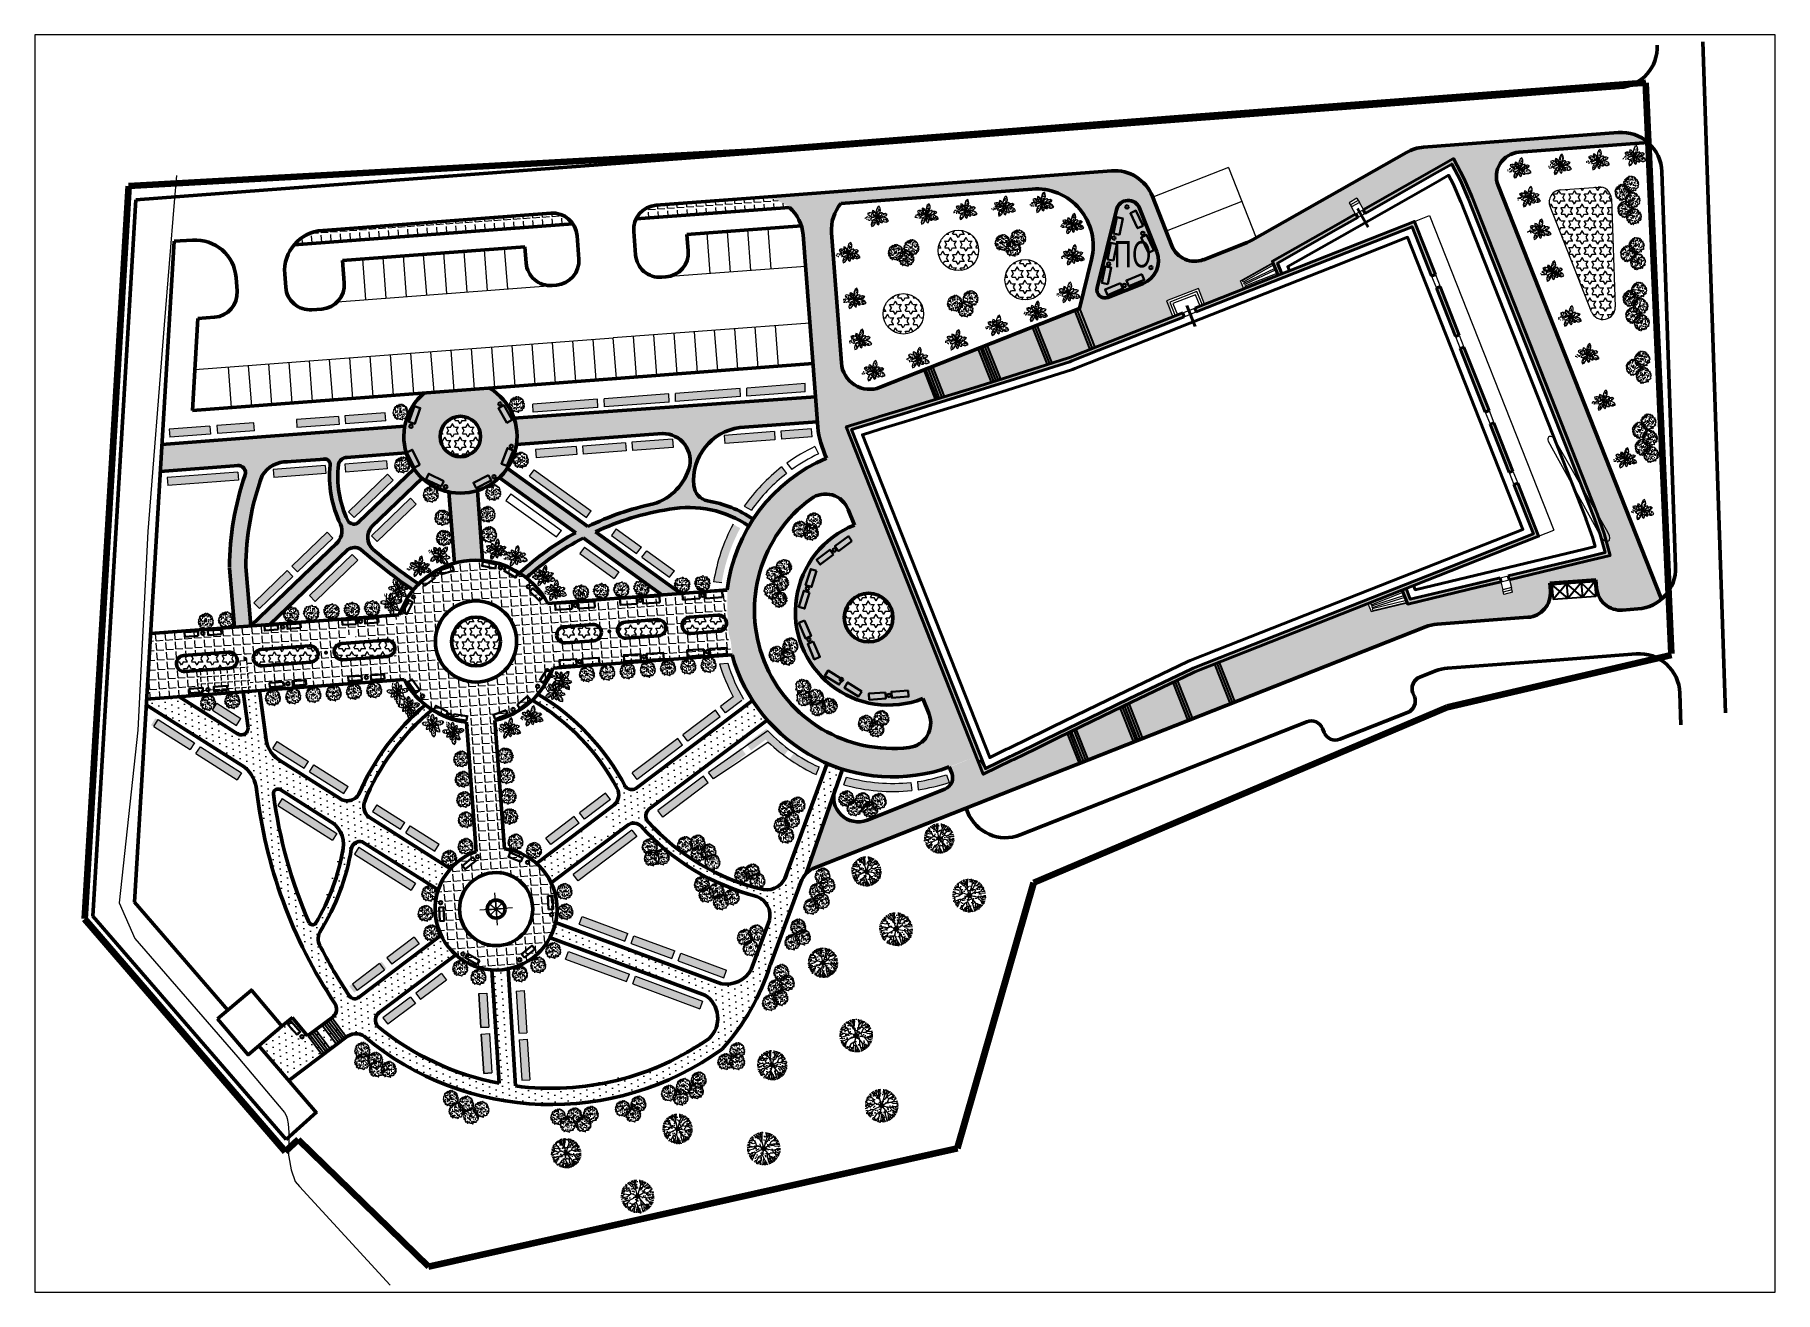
# Paper-space layout 'dwgmodels.com' of a CAD drawing. Header units: millimetres. Extents: x 0 to 257, y 5 to 190.
# The model-space entities are those that its viewports show. They can reach past a viewport. Long polylines and large blocks are cut down to what shows.
import ezdxf

# ---------------------------------------------------------------- set-up
doc = ezdxf.new("R2010")
doc.units = ezdxf.units.MM
for name, pattern in [('HIDDEN', [9.525, 6.35, -3.175]), ('PS-GOST2.303 5', [24, 20, -1.5, 1, -1.5]), ('PS-GOST2.303 6', [12, 8, -1.5, 1, -1.5])]:
    doc.linetypes.add(name, pattern=pattern)
for name, color, linetype, lineweight in [('1', 7, 'Continuous', 40), ('3', 7, 'Continuous', 9), ('4', 7, 'Continuous', 25), ('5', 7, 'Continuous', 20), ('bord', 7, 'PS-GOST2.303 6', 100), ('build', 7, 'Continuous', 90), ('parking', 7, 'Continuous', 15), ('road', 7, 'Continuous', 50), ('trees', 7, 'Continuous', 20)]:
    doc.layers.add(name, color=color, linetype=linetype, lineweight=lineweight)
for name, color, linetype in [('2', 7, 'Continuous'), ('dwgmodels.com', 250, 'Continuous'), ('outline', 7, 'Continuous')]:
    doc.layers.add(name, color=color, linetype=linetype)
doc.styles.add('TXT200', font='TXT.shx', dxfattribs={"width": 0.8, "height": 1.8})
pattern_1 = [(274.3221, (107564.3, 163134.55), (822.654, 62.174), [600, -225]), (4.3221, (107564.3, 163134.55), (-62.174, 822.654), [600, -225])]
pattern_2 = [(4, (-124235629.9, -85020526.1), (-82.832325, 1184.5574315), [863.6, -323.85]), (94, (-124235629.9, -85020526.1), (-1184.5574315, -82.832325), [863.6, -323.85])]
pattern_3 = [(94, (-123843172.2, -85020526.1), (-819.5010654, 340.5390314), [0, -793.75])]
pattern_4 = [(37.5, (-124632192.6, -85138317.2), (-32.000626, 978.8264747), [0, -772.16, 0, -863.6, 0, -825.5]), (7.5, (-124632192.6, -85138317.2), (899.046566, 1433.650201), [0, -416.56, 0, -695.96, 0, -266.7]), (327.5, (-124632817.5, -85138317.2), (1581.9847405, 2.8743694), [0, -254, 0, -914.4, 0, -1193.8]), (317.5, (-124632817.5, -85138317.2), (1527.112905, 445.858647), [0, -127, 0, -599.44, 0, -685.8])]
pattern_5 = [(0, (-129531463.2, -103244618.1), (0, 824.889), [476.25, -476.25]), (60, (-129531463.2, -103244618.1), (-714.3748293, 412.4445), [476.25, -476.25]), (120, (-129531225.1, -103244205.6), (-714.3748293, -412.4445), [476.25, -476.25])]

psp = doc.layouts.new('dwgmodels.com')

msp = doc.modelspace()

# ---------------------------------------------------------------- texts
at = {"layer": 'outline', "linetype": 'Continuous', "ltscale": 0.05, "insert": (124830, 160785, -145476), "char_height": 3212.45, "width": 12326.16, "attachment_point": 1, "style": 'TXT200'}
msp.add_mtext('{\\fTahoma|b0|i0|c204|p32;ПО}', dxfattribs=at)

# ---------------------------------------------------------------- blocks, each defined once
blk = doc.blocks.new('K12-2')
at = {"linetype": 'Continuous'}
h = blk.add_hatch(dxfattribs=at)
h.set_pattern_fill('AR-SAND', scale=2, style=0)
h.paths.add_polyline_path([(107, 192), (104, 199), (111, 208), (105, 218), (93, 225), (78, 215), (60, 238), (63, 240), (37, 243), (33, 236), (49, 227), (27, 221), (8, 228), (3, 240), (-16, 239), (-3, 230), (-7, 220), (-36, 222), (-39, 233), (-44, 232), (-50, 213), (-48, 198), (-67, 191), (-88, 186), (-98, 177), (-64, 176), (-76, 160), (-96, 158), (-114, 163), (-120, 146), (-128, 141), (-137, 159), (-147, 162), (-154, 166), (-160, 163), (-168, 159), (-178, 153), (-177, 150), (-175, 145), (-182, 133), (-192, 128), (-198, 124), (-192, 115), (-186, 112), (-175, 107), (-161, 90), (-157, 80), (-162, 73), (-169, 73), (-176, 74), (-182, 78), (-187, 79), (-195, 75), (-201, 70), (-206, 74), (-214, 62), (-207, 54), (-210, 44), (-220, 40), (-228, 34), (-219, 30), (-226, 13), (-219, 8), (-213, -6), (-225, -19), (-236, -22), (-236, -36), (-225, -43), (-216, -45), (-213, -58), (-201, -48), (-200, -52), (-194, -74), (-205, -78), (-220, -76), (-226, -87), (-211, -107), (-196, -117), (-191, -102), (-182, -95), (-180, -82), (-172, -88), (-172, -103), (-183, -130), (-171, -140), (-164, -150), (-181, -159), (-183, -172), (-162, -187), (-145, -203), (-145, -187), (-139, -177), (-124, -183), (-114, -196), (-118, -228), (-103, -226), (-88, -220), (-85, -212), (-63, -202), (-60, -206), (-41, -219), (-32, -215), (-15, -233), (1, -214), (3, -226), (32, -228), (53, -247), (70, -243), (72, -232), (64, -218), (73, -208), (87, -196), (94, -200), (104, -192), (120, -200), (143, -194), (150, -193), (183, -185), (165, -178), (175, -167), (194, -158), (181, -134), (207, -128), (226, -114), (232, -110), (233, -101), (217, -94), (220, -81), (229, -73), (237, -72), (249, -65), (243, -58), (223, -56), (221, -41), (229, -30), (241, -33), (247, -16), (235, -16), (225, -3), (235, 5), (249, 19), (243, 27), (229, 23), (218, 29), (225, 51), (211, 42), (204, 44), (184, 52), (182, 51), (195, 65), (204, 67), (223, 79), (222, 90), (207, 97), (201, 90), (198, 82), (205, 77), (189, 74), (176, 85), (184, 98), (205, 103), (211, 112), (200, 123), (202, 142), (195, 151), (170, 147), (172, 164), (167, 178), (157, 181), (145, 166), (136, 170), (144, 183), (138, 196), (122, 201), (128, 190)])
h.paths.add_polyline_path([(-13, 164), (-28, 170), (-36, 184), (-21, 195), (-4, 192), (-5, 177)], flags=16)
h.paths.add_polyline_path([(26, 0, -1), (-26, 0, -1)], flags=16)
h = blk.add_hatch(color=256, dxfattribs=at)
edge = h.paths.add_edge_path()
edge.add_arc((0, 0), 26.1, 0, 360)
for p, q in [((-220, 40), (-228, 34)), ((-228, 34), (-219, 30)), ((-219, 30), (-226, 13)), ((-226, 13), (-219, 8)), ((-210, 44), (-220, 40)), ((-219, 8), (-213, -6)), ((-206, 74), (-214, 62)), ((-214, 62), (-207, 54)), ((-207, 54), (-210, 44)), ((-201, 70), (-206, 74)), ((-195, 75), (-201, 70)), ((-192, 128), (-198, 124)), ((-198, 124), (-192, 115)), ((-187, 79), (-195, 75)), ((-182, 133), (-192, 128)), ((-192, 115), (-186, 112)), ((-182, 78), (-187, 79)), ((-186, 112), (-175, 107)), ((-175, 145), (-182, 133)), ((-176, 74), (-182, 78)), ((-168, 159), (-178, 153)), ((-178, 153), (-177, 150)), ((-177, 150), (-175, 145)), ((-169, 73), (-176, 74)), ((-175, 107), (-161, 90)), ((-162, 73), (-169, 73)), ((-160, 163), (-168, 159)), ((-157, 80), (-162, 73)), ((-161, 90), (-157, 80)), ((-154, 166), (-160, 163)), ((-147, 162), (-154, 166)), ((-137, 159), (-147, 162)), ((-128, 141), (-137, 159)), ((-110, 204), (-131, 190)), ((-131, 190), (-126, 183)), ((-120, 146), (-128, 141)), ((-126, 183), (-105, 186)), ((-114, 163), (-120, 146)), ((-96, 158), (-114, 163)), ((-111, 200), (-111, 200)), ((-95, 193), (-111, 200)), ((-105, 186), (-95, 193)), ((-88, 186), (-98, 177)), ((-98, 177), (-64, 176)), ((-76, 160), (-96, 158)), ((-67, 191), (-88, 186)), ((-76, 221), (-84, 215)), ((-84, 215), (-73, 214)), ((-64, 176), (-76, 160)), ((-73, 214), (-72, 220)), ((-48, 198), (-67, 191)), ((-44, 232), (-50, 213)), ((-50, 213), (-48, 198)), ((-39, 233), (-44, 232)), ((-36, 222), (-39, 233)), ((-7, 220), (-36, 222)), ((-21, 195), (-36, 184)), ((-36, 184), (-28, 170)), ((-28, 170), (-13, 164)), ((-4, 192), (-21, 195)), ((3, 240), (-16, 239)), ((-16, 239), (-3, 230)), ((-13, 164), (-5, 177)), ((-3, 230), (-7, 220)), ((-5, 177), (-4, 192)), ((6, 4), (0, 0)), ((0, 0), (2, -5)), ((8, 228), (3, 240)), ((5, -3), (8, 1)), ((27, 221), (8, 228)), ((49, 227), (27, 221)), ((37, 243), (33, 236)), ((33, 236), (49, 227)), ((63, 240), (37, 243)), ((60, 238), (63, 240)), ((78, 215), (60, 238)), ((93, 225), (78, 215)), ((105, 218), (93, 225)), ((104, 199), (111, 208)), ((107, 192), (104, 199)), ((111, 208), (105, 218)), ((128, 190), (107, 192)), ((138, 196), (122, 201)), ((122, 201), (128, 190)), ((136, 170), (144, 183)), ((145, 166), (136, 170)), ((144, 183), (138, 196)), ((157, 181), (145, 166)), ((167, 178), (157, 181)), ((172, 164), (167, 178)), ((170, 147), (172, 164)), ((195, 151), (170, 147)), ((176, 85), (184, 98)), ((189, 74), (176, 85)), ((182, 51), (195, 65)), ((184, 52), (182, 51)), ((184, 98), (205, 103)), ((204, 44), (184, 52)), ((205, 77), (189, 74)), ((202, 142), (195, 151)), ((195, 65), (204, 67)), ((201, 90), (198, 82)), ((198, 82), (205, 77)), ((200, 123), (202, 142)), ((211, 112), (200, 123)), ((207, 97), (201, 90)), ((204, 67), (223, 79)), ((211, 42), (204, 44)), ((205, 103), (211, 112)), ((222, 90), (207, 97)), ((225, 51), (211, 42)), ((218, 29), (225, 51)), ((229, 23), (218, 29)), ((223, 79), (222, 90)), ((225, -3), (235, 5)), ((243, 27), (229, 23)), ((235, 5), (249, 19)), ((249, 19), (243, 27)), ((-225, -19), (-236, -22)), ((-236, -22), (-236, -36)), ((-236, -36), (-225, -43)), ((-220, -76), (-226, -87)), ((-226, -87), (-211, -107)), ((-213, -6), (-225, -19)), ((-225, -43), (-216, -45)), ((-205, -78), (-220, -76)), ((-216, -45), (-213, -58)), ((-213, -58), (-201, -48)), ((-211, -107), (-196, -117)), ((-194, -74), (-205, -78)), ((-201, -48), (-200, -52)), ((-200, -52), (-194, -74)), ((-196, -117), (-191, -102)), ((-191, -102), (-182, -95)), ((-172, -103), (-183, -130)), ((-183, -130), (-171, -140)), ((-181, -159), (-183, -172)), ((-183, -172), (-162, -187)), ((-182, -95), (-180, -82)), ((-164, -150), (-181, -159)), ((-180, -82), (-172, -88)), ((-172, -88), (-172, -103)), ((-171, -140), (-164, -150)), ((-162, -187), (-145, -203)), ((-145, -187), (-139, -177)), ((-145, -203), (-145, -187)), ((-139, -177), (-124, -183)), ((-124, -183), (-114, -196)), ((-114, -196), (-118, -228)), ((-118, -228), (-103, -226)), ((-103, -226), (-88, -220)), ((-88, -220), (-85, -212)), ((-85, -212), (-63, -202)), ((-63, -202), (-60, -206)), ((-60, -206), (-41, -219)), ((-41, -219), (-32, -215)), ((-32, -215), (-15, -233)), ((-15, -233), (1, -214)), ((1, -214), (3, -226)), ((2, -5), (5, -3)), ((3, -226), (32, -228)), ((32, -228), (53, -247)), ((53, -247), (70, -243)), ((64, -218), (73, -208)), ((72, -232), (64, -218)), ((70, -243), (72, -232)), ((73, -208), (87, -196)), ((87, -196), (94, -200)), ((94, -200), (104, -192)), ((104, -192), (120, -200)), ((120, -200), (143, -194)), ((143, -194), (150, -193)), ((150, -193), (183, -185)), ((165, -178), (175, -167)), ((183, -185), (165, -178)), ((175, -167), (194, -158)), ((181, -134), (207, -128)), ((194, -158), (181, -134)), ((207, -128), (226, -114)), ((217, -94), (220, -81)), ((233, -101), (217, -94)), ((220, -81), (229, -73)), ((221, -41), (229, -30)), ((223, -56), (221, -41)), ((243, -58), (223, -56)), ((235, -16), (225, -3)), ((226, -114), (232, -110)), ((229, -30), (241, -33)), ((229, -73), (237, -72)), ((232, -110), (233, -101)), ((247, -16), (235, -16)), ((237, -72), (249, -65)), ((241, -33), (247, -16)), ((249, -65), (243, -58))]:
    blk.add_line(p, q, dxfattribs=at)
blk.add_circle((0, 0), 26.1, dxfattribs=at)
blk = doc.blocks.new('I_FURN_PLANTS_3D - TYPE 1_P')
at = {"linetype": 'Continuous'}
h = blk.add_hatch(dxfattribs=at)
h.set_pattern_fill('AR-SAND', scale=2, style=0)
h.paths.add_polyline_path([(-9, 137), (-5, 186), (31, 280), (75, 356), (146, 398), (173, 321), (169, 247), (122, 125), (95, 88), (95, 114), (71, 109), (33, 126)])
h.paths.add_polyline_path([(223, 100), (250, 105), (327, 105), (386, 68), (344, 13), (296, -14), (152, -38), (81, -30), (51, -20), (39, -10), (26, -7), (27, -6), (27, 0), (62, 0), (112, 13), (191, 57), (221, 92)])
h.paths.add_polyline_path([(229, -25), (319, -70), (385, -117), (422, -197), (332, -223), (272, -215), (190, -177), (190, -170), (163, -125), (107, -58), (60, -25), (57, -24), (51, -20), (81, -30), (152, -38)])
h.paths.add_polyline_path([(57, -24), (60, -25), (107, -58), (163, -125), (190, -170), (190, -225), (137, -218), (103, -195), (81, -170), (87, -148), (77, -103), (59, -64), (65, -65), (98, -65), (78, -41)])
h.paths.add_polyline_path([(-11, -25), (-29, -62), (-39, -112), (-28, -220), (-14, -256), (25, -294), (57, -251), (61, -200), (59, -172), (44, -164), (26, -144), (0, -82), (-5, -46), (-3, -27)])
h.paths.add_polyline_path([(-110, -69), (-132, -75), (-215, -190), (-233, -246), (-225, -316), (-159, -300), (-107, -248), (-36, -147), (-38, -124), (-58, -117), (-84, -99)])
h.paths.add_polyline_path([(-239, 75), (-321, 81), (-391, 58), (-460, -1), (-390, -59), (-285, -77), (-213, -76), (-238, -64), (-208, -23), (-181, -5), (-130, 7), (-130, 17), (-149, 23)])
h.paths.add_polyline_path([(-110, 12), (-149, 23), (-245, 80), (-300, 125), (-319, 184), (-258, 199), (-203, 188), (-112, 137), (-95, 91), (-66, 56), (-95, 54), (-74, 31), (-50, 12), (-100, 14)])
h.paths.add_polyline_path([(-66, 56), (-95, 91), (-130, 183), (-139, 221), (-125, 267), (-79, 249), (-42, 210), (-4, 125), (6, 68), (3, 27), (-6, 26), (-10, 34), (-34, 51)])
h = blk.add_hatch(color=256, dxfattribs=at)
edge = h.paths.add_edge_path()
edge.add_arc((0, 0), 27.1, 0, 360)
at = {"color": 0, "linetype": 'ByBlock', "lineweight": -2}
for p, q in [((-8, -13), (-15, -12)), ((-7, -19), (-8, -13)), ((81, -30), (51, -20))]:
    blk.add_line(p, q, dxfattribs=at)
for points in [[(-112, 136), (-203, 188), (-258, 199), (-319, 184), (-300, 125), (-239, 75), (-149, 23), (-110, 12)], [(-48, 12), (-52, 13), (-100, 14), (-181, -5), (-208, -23), (-238, -64), (-200, -83), (-138, -77), (-86, -62), (-40, -37), (-13, -10), (-13, -3)], [(-3, 17), (2, 21), (6, 68), (-4, 125), (-42, 210), (-79, 249), (-125, 267), (-139, 221), (-130, 183), (-95, 91), (-66, 56)], [(95, 88), (122, 125), (169, 247), (173, 321), (146, 398), (75, 356), (31, 280), (-5, 186), (-9, 137)], [(12, 5), (17, 0), (62, 0), (112, 13), (191, 57), (221, 92), (233, 135), (191, 144), (116, 117)], [(223, 100), (250, 105), (327, 105), (386, 68), (344, 13), (296, -14), (152, -38), (81, -30)], [(-132, -75), (-215, -190), (-233, -246), (-225, -316), (-159, -300), (-107, -248), (-36, -147)], [(2, -16), (-10, -21), (-29, -62), (-39, -112), (-28, -220), (-14, -256), (25, -294), (57, -251), (61, -200), (59, -172)], [(59, -64), (77, -103), (87, -148), (78, -181), (44, -164), (26, -144), (0, -82), (-5, -46), (-2, -17)], [(81, -170), (103, -195), (137, -218), (190, -225), (190, -170), (163, -125), (107, -58), (60, -25), (57, -24)], [(190, -177), (272, -215), (332, -223), (422, -197), (385, -117), (319, -70), (229, -25)]]:
    blk.add_lwpolyline(points, dxfattribs=at)
for points in [[(-74, 31), (-33, 0), (-14, -3), (-5, 0), (-3, 2), (-2, 6), (-3, 21), (-10, 34), (-34, 51), (-63, 56), (-95, 54)], [(95, 87), (95, 114), (70, 109), (41, 84), (18, 57), (8, 33), (3, 10), (5, 6), (10, 5), (32, 11), (55, 28), (86, 66)], [(78, -41), (39, -10), (14, -2), (3, -3), (0, -11), (3, -25), (12, -40), (36, -58), (65, -65), (98, -65)]]:
    blk.add_lwpolyline(points, close=True, dxfattribs=at)
blk.add_lwpolyline([(71, 109, 0.158589), (-7, 130)], format="xyb", dxfattribs=at)
at = {"linetype": 'Continuous'}
blk.add_circle((0, 0), 27.1, dxfattribs=at)
at = {"color": 0, "linetype": 'ByBlock', "lineweight": -2}
for start, end in [(172.43452, 176.92959), (149.2581, 153.75318), (21.26532, 25.7604), (212.14229, 223.57709), (229.81785, 257.66371), (265.28479, 278.74986), (306.65509, 316.41797), (323.02824, 344.4965)]:
    blk.add_arc((0, 0), 130, start, end, dxfattribs=at)
blk = doc.blocks.new('K12-3')
at = {"linetype": 'Continuous'}
h = blk.add_hatch(dxfattribs=at)
h.set_pattern_fill('AR-SAND', scale=2, style=0)
edge = h.paths.add_edge_path()
edge.add_arc((0, 0), 250.0008, 0, 360)
h = blk.add_hatch(color=256, dxfattribs=at)
edge = h.paths.add_edge_path()
edge.add_arc((0, 0), 32.4401, 0, 360)
for p, q in [((-225.802, 8.379), (-249.854, 8.541)), ((-237.869, 36.1565), (-246.931, 39.051)), ((-224.5955, 54.2715), (-242.188, 62.006)), ((-215.33, 42.859), (-237.869, 36.1565)), ((-212.5285, 78.4265), (-233.4485, 89.452)), ((-191.753, 31.372), (-225.802, 8.379)), ((-208.908, 34.9485), (-224.5955, 54.2715)), ((-207.7015, 102.581), (-224.3515, 110.301)), ((-179.9475, 112.2435), (-215.5705, 126.606)), ((-196.1685, 85.4265), (-212.5285, 78.4265)), ((-122.0255, 16.8325), (-208.908, 34.9485)), ((-196.841, 85.6725), (-207.7015, 102.581)), ((-157.02, 131.567), (-203.867, 144.7)), ((-160.64, 72.3875), (-196.841, 85.6725)), ((-159.4335, 150.8905), (-183.9205, 169.3315)), ((-155.8135, 121.9045), (-179.9475, 112.2435)), ((-158.2265, 165.3835), (-175.5915, 177.9535)), ((-120.744, 86.171), (-160.64, 72.3875)), ((-159.4335, 150.8905), (-158.2265, 165.3835)), ((-155.8135, 121.9045), (-159.4335, 150.8905)), ((-128.059, 104.9975), (-155.8135, 121.9045)), ((-121.5065, 17.128), (-153.4, -9.737)), ((-136.506, 183.4995), (-152.4195, 198.162)), ((-126.8525, 184.7075), (-142.1035, 205.6845)), ((-126.8525, 184.7075), (-136.506, 183.4995)), ((-102.7185, 39.7795), (-128.059, 104.9975)), ((-84.618, 143.6445), (-126.8525, 184.7075)), ((0, 0), (-125.6455, -64.085)), ((-90.1915, 34.9275), (-122.0255, 16.8325)), ((-93.0645, 179.8765), (-120.126, 219.248)), ((0, 0), (-102.7185, 39.7795)), ((-78.5845, 175.045), (-93.0645, 179.8765)), ((-76.171, 189.538), (-92.7245, 232.168)), ((-60.935, 139.164), (-84.618, 143.6445)), ((-78.5845, 175.045), (-76.171, 189.538)), ((-39.9695, 96.5425), (-78.5845, 175.045)), ((-67.724, 211.277), (-78.0575, 237.501)), ((-47.21, 191.9535), (-67.724, 211.277)), ((-42.383, 207.654), (-47.5115, 245.4435)), ((-47.21, 191.9535), (-42.383, 207.654)), ((0, 0), (-47.21, 191.9535)), ((-22.4435, 91.2535), (-39.9695, 96.5425)), ((-35.143, 234.2245), (-36.5, 247.32)), ((-24.2825, 225.77), (-35.143, 234.2245)), ((-33.082, 134.51), (-23.076, 149.683)), ((-24.2825, 225.77), (-17.0425, 235.4315)), ((-23.076, 149.683), (-24.2825, 225.77)), ((0, 0), (-23.076, -93.071)), ((-17.0425, 235.4315), (-19.6865, 249.2235)), ((0, 0), (51.723, 172.5255)), ((0, 0), (86.734, 53.0645)), ((0, 0), (92.7675, -114.81)), ((0, 0), (162.757, -25.4385)), ((27.039, 90.19), (58.98, 108.6195)), ((34.846, 224.5615), (35.5325, 247.4615)), ((45.2475, 194.623), (34.846, 224.5615)), ((44.8265, 193.228), (59.768, 242.75)), ((51.723, 172.5255), (44.8265, 193.228)), ((51.222, 170.8535), (65.0135, 182.291)), ((58.98, 108.6195), (103.628, 194.3685)), ((65.0135, 182.291), (80.7005, 207.654)), ((75.874, 218.523), (79.6195, 236.9825)), ((80.7005, 207.654), (75.874, 218.523)), ((77.445, 144.083), (108.4545, 150.8905)), ((80.7005, 207.654), (90.354, 207.654)), ((86.734, 53.0645), (109.661, 104.9975)), ((87.7715, 55.4125), (120.5215, 45.8185)), ((90.354, 207.654), (101.2515, 228.5785)), ((103.628, 194.3685), (114.558, 222.208)), ((103.628, 194.3685), (114.4885, 194.3685)), ((108.4545, 150.8905), (144.656, 175.045)), ((109.661, 104.9975), (163.9635, 137.6055)), ((114.4885, 194.3685), (131.0055, 212.925)), ((120.5215, 45.8185), (183.2705, 69.973)), ((136.2085, 51.857), (176.03, 33.741)), ((138.4085, 122.26), (160.343, 115.8665)), ((144.0985, 174.673), (156.723, 170.2135)), ((144.656, 189.538), (153.515, 197.3145)), ((144.656, 175.045), (144.656, 189.538)), ((156.723, 170.2135), (169.8045, 183.484)), ((160.343, 115.8665), (209.798, 135.9595)), ((162.5435, 136.753), (195.2505, 156.1315)), ((163.9635, 137.6055), (167.5835, 153.306)), ((167.5835, 153.306), (183.9295, 169.322)), ((176.03, 33.741), (247.138, 37.7195)), ((182.461, 69.661), (200.164, 61.5185)), ((183.2705, 69.973), (191.717, 90.5035)), ((191.717, 90.5035), (224.5495, 109.8975)), ((200.164, 61.5185), (238.9355, 73.551)), ((204.9915, 111.0355), (217.683, 122.94)), ((205.2595, 98.503), (204.9915, 111.0355)), ((216.5995, 66.619), (227.9185, 57.8955)), ((227.9185, 57.8955), (242.388, 61.222)), ((-231.8355, -14.5685), (-249.489, -15.98)), ((-225.802, -42.346), (-245.547, -46.976)), ((-216.1485, -73.7475), (-237.0225, -79.502)), ((-216.1485, -25.4385), (-231.8355, -14.5685)), ((-216.1485, -25.4385), (-225.802, -42.346)), ((-205.288, -94.2785), (-225.723, -107.4675)), ((-189.601, -109.9795), (-217.6905, -122.9265)), ((-153.4, -9.737), (-216.1485, -25.4385)), ((-205.288, -83.4085), (-216.1485, -73.7475)), ((-136.506, -56.839), (-205.288, -83.4085)), ((-202.544, -82.349), (-205.288, -94.2785)), ((-136.506, -89.447), (-203.9625, -144.5665)), ((-185.981, -151.042), (-192.619, -159.3685)), ((-169.785, -116.64), (-189.601, -109.9795)), ((-186.8845, -130.6115), (-185.981, -151.042)), ((-158.2265, -141.3805), (-178.538, -174.9975)), ((-148.936, -99.6035), (-158.2265, -141.3805)), ((-128.059, -183.651), (-141.462, -206.128)), ((-125.6455, -64.085), (-136.506, -56.839)), ((-125.6455, -64.085), (-136.506, -89.447)), ((-109.781, -179.7675), (-128.059, -183.651)), ((-106.3385, -198.143), (-117.148, -220.854)), ((-72.5505, -119.6405), (-109.9585, -178.8195)), ((-109.9585, -178.8195), (-106.3385, -198.143)), ((-93.0645, -216.259), (-101.9015, -228.2905)), ((-77.495, -214.344), (-93.0645, -216.259)), ((-68.9305, -195.7285), (-86.752, -234.4665)), ((-46.0035, -109.9795), (-72.5505, -119.6405)), ((-44.578, -179.573), (-68.9305, -195.7285)), ((-49.2645, -213.583), (-65.8475, -241.173)), ((-37.5565, -143.795), (-50.83, -211.4285)), ((-50.83, -211.4285), (-41.1765, -224.7135)), ((-41.1765, -224.7135), (-46.312, -245.674)), ((-23.076, -93.071), (-46.0035, -109.9795)), ((-46.0035, -109.9795), (-37.5565, -143.795)), ((-23.076, -93.071), (14.332, -173.9885)), ((-8.5955, -175.1965), (-20.989, -249.118)), ((1.4495, -146.122), (-8.5955, -175.1965)), ((7.0915, -213.8435), (-1.3745, -249.996)), ((16.362, -200.4025), (7.0915, -213.8435)), ((14.332, -173.9885), (56.0995, -243.6255)), ((14.332, -173.9885), (17.952, -221.0905)), ((18.555, -221.693), (15.6545, -249.51)), ((17.952, -221.0905), (33.639, -236.7905)), ((33.639, -236.7905), (36.361, -247.342)), ((50.335, -62.295), (51.7395, -124.4715)), ((51.7395, -124.4715), (74.667, -205.389)), ((74.667, -205.389), (89.1475, -215.0515)), ((74.667, -205.389), (79.931, -236.8775)), ((89.1475, -215.0515), (97.5055, -230.2015)), ((92.7675, -114.81), (96.388, -164.3275)), ((92.7675, -114.81), (118.1085, -120.8485)), ((96.4615, -164.3665), (92.7675, -183.651)), ((92.7675, -183.651), (116.4625, -221.216)), ((96.388, -164.3275), (112.075, -172.781)), ((112.075, -172.781), (135.338, -210.1995)), ((114.9015, -17.9585), (168.79, -76.1625)), ((118.1085, -120.8485), (157.9295, -147.419)), ((120.616, -122.5225), (124.1415, -157.0805)), ((124.1415, -157.0805), (155.3705, -195.858)), ((138.4365, -134.412), (162.757, -136.549)), ((157.9295, -147.419), (156.723, -170.3655)), ((156.723, -170.3655), (170.471, -182.865)), ((157.9295, -147.419), (186.678, -166.2875)), ((162.757, -25.4385), (174.824, -13.361)), ((162.757, -136.549), (199.1215, -151.165)), ((163.9625, -24.231), (183.2705, -49.593)), ((168.79, -76.1625), (189.3045, -83.4085)), ((169.9275, -76.565), (188.097, -114.81)), ((174.824, -13.361), (218.2645, -12.1535)), ((183.2705, -49.593), (241.6965, -63.9)), ((188.097, -114.81), (213.2875, -130.418)), ((189.3045, -83.4085), (204.9915, -78.578)), ((190.0665, -83.174), (224.7135, -109.562)), ((197.733, -12.724), (208.6105, -30.2695)), ((204.9915, -78.578), (232.953, -90.7365)), ((208.6105, -30.2695), (246.9005, -39.2465)), ((218.2645, -12.1535), (226.7115, -0.0755)), ((218.8865, -11.263), (249.4185, -17.0505)), ((226.7115, -0.0755), (250, -0.0765))]:
    blk.add_line(p, q, dxfattribs=at)
blk.add_circle((0, 0), 32.4401, dxfattribs=at)

# ---------------------------------------------------------------- hatches: boundary and pattern name
at = {"layer": '1', "linetype": 'Continuous'}
h = msp.add_hatch(color=256, dxfattribs=at)
h.paths.add_polyline_path([(152240, 162760), (144382, 158300), (144456, 158170), (145082, 156584), (145547, 156767), (145025, 158090), (152486, 162326), (154921, 163708), (154675, 164142)])
h.paths.add_polyline_path([(161051, 116124), (169817, 118229), (172539, 118882), (172422, 119368), (169700, 118715), (161357, 116712), (160835, 118035), (160370, 117851)])
h.paths.add_polyline_path([(155791, 164201), (155544, 164636), (166666, 170949), (167985, 168464), (168957, 166202), (184377, 127134), (185213, 124817), (185947, 122101), (173511, 119116), (173395, 119602), (185330, 122467), (184735, 124667), (183908, 126963), (168492, 166017), (167534, 168248), (166466, 170260)])
h = msp.add_hatch(color=256, dxfattribs=at)
h.paths.add_polyline_path([(151240, 158477), (161580, 162558), (163974, 156492), (164439, 156675), (161916, 163067), (161861, 163206), (151057, 158942), (134840, 152541), (135023, 152076)])
h.paths.add_polyline_path([(133535, 151488), (133352, 151954), (122867, 147815), (119542, 146503), (119298, 146407), (111310, 143894), (107636, 142750), (101695, 140923), (100383, 140519), (98801, 140033), (95934, 139151), (95702, 139080), (91945, 137925), (108814, 95188), (112346, 96910), (112565, 97016), (115262, 98331), (116749, 99056), (117983, 99657), (123570, 102380), (127035, 104054), (134586, 107675), (134830, 107771), (138155, 109083), (166344, 120210), (177149, 124474), (177094, 124614), (174571, 131006), (174106, 130822), (176500, 124756), (166161, 120675), (137971, 109548), (134646, 108236), (134386, 108133), (126818, 104505), (123352, 102830), (117764, 100106), (116530, 99505), (115042, 98780), (112346, 97466), (112127, 97359), (109080, 95874), (92609, 137606), (95849, 138602), (96081, 138673), (98948, 139555), (100530, 140041), (101842, 140445), (107784, 142272), (111460, 143416), (119466, 145935), (119725, 146038), (123051, 147350)])
h.paths.add_polyline_path([(171634, 138447), (171169, 138264), (173519, 132309), (173984, 132492)], flags=17)
h.paths.add_polyline_path([(170582, 139750), (171047, 139934), (167963, 147747), (167498, 147563)], flags=17)
h.paths.add_polyline_path([(166911, 149050), (167376, 149234), (165026, 155188), (164561, 155005)])
at = {"layer": '3'}
h = msp.add_hatch(dxfattribs=at)
h.set_pattern_fill('ANGLE', color=256, scale=170, angle=4, style=0)
h.set_pattern_definition(pattern_2)
h.paths.add_polyline_path([(172157, 167627), (168957, 166201), (184378, 127133), (185213, 124817), (185947, 122101), (182980, 121389), (173560, 119127), (173794, 118155), (173934, 117572), (172864, 117315), (172724, 117898), (172490, 118871), (169817, 118229), (161051, 116124), (160988, 116284), (156525, 115213), (156142, 116183), (138155, 109083), (137823, 108952), (139755, 104059), (163218, 113320, -0.0752691), (164677, 113655), (175831, 114498, 0.4142136), (178596, 117715), (178522, 118690), (184196, 119093), (184268, 118144, 0.4142136), (187486, 115379), (189371, 115521, 0.1599284), (192253, 116714)], flags=16)
h.paths.add_polyline_path([(91333, 165453), (92468, 166430), (93299, 166849), (94748, 167180), (124602, 169436), (126275, 169280), (127633, 168688), (128548, 167952), (129277, 167006), (130090, 165120), (131321, 162001), (132033, 160198), (133200, 158777), (134150, 158376), (135911, 158504), (137803, 153711), (136049, 153018), (135278, 154972), (131650, 153540), (132142, 151476), (122535, 147684), (120643, 152477), (120944, 153697), (121723, 156848), (122299, 159425), (122255, 161326), (121634, 163283), (120689, 164733), (119266, 166011), (117595, 166841), (116721, 167076), (110546, 166870), (105729, 166506), (99873, 166063), (94316, 165643)])
h.paths.add_polyline_path([(123132, 154042), (122791, 154795), (123024, 155860), (123711, 158641), (124199, 160617), (124791, 163011), (125415, 165140), (126553, 165791), (127548, 165498), (128374, 164019), (129110, 162154), (130382, 158363), (130134, 157168), (129049, 155868), (127290, 155101), (124158, 153865)], flags=16)
h.paths.add_polyline_path([(81583, 166176), (82521, 166025), (83379, 165874), (84922, 164969), (85800, 163986), (86439, 162658), (88388, 138553), (88830, 135947), (89522, 134094), (92927, 135438), (91945, 137925), (119298, 146407), (122535, 147684), (120643, 152477), (97125, 143195), (95492, 142617), (94091, 142637), (92982, 143090), (92184, 143777), (91463, 145138), (91294, 146545), (90156, 162753), (90505, 164105), (90992, 165008), (91333, 165453), (91901, 165942), (92468, 166430), (92884, 166640), (94024, 167015), (94551, 167161)])
h.paths.add_polyline_path([(97165, 103696), (99521, 103941), (101376, 104498), (102138, 102566), (102160, 100419), (101514, 99389), (100295, 98618), (97106, 98371), (93259, 98942), (89980, 100196), (87306, 101879), (87306, 101879), (84078, 105138), (82569, 107536), (81202, 111105), (80747, 113642), (80660, 115362), (80768, 117276), (81067, 119062), (81634, 121035), (82220, 122477), (83076, 124099), (83457, 124705), (84829, 126514), (86012, 127745), (87287, 128831), (88373, 129485), (89400, 129666), (91069, 129159), (92191, 127768), (92953, 125836), (91422, 125096), (89346, 123560), (88468, 122646), (87209, 120865), (86387, 119095), (85751, 116312), (85708, 114602), (85857, 113239), (86495, 110955), (88124, 108107), (89281, 106835), (91040, 105468), (93787, 104205), (95174, 103870)], flags=16)
edge = h.paths.add_edge_path(flags=16)
edge.add_arc((94703, 114462), 3000, 0, 360)
h.paths.add_polyline_path([(172157, 167627), (168957, 166201), (185213, 124817), (185947, 122101), (173560, 119127), (173934, 117572), (172864, 117315), (172490, 118871), (161051, 116124), (160988, 116284), (156525, 115213), (156142, 116183), (137823, 108952), (139755, 104059), (160569, 112274), (162198, 112918), (163218, 113320), (163935, 113542), (164677, 113655), (176786, 114732), (177880, 115534), (178605, 117489), (178522, 118690), (184196, 119093), (184426, 117385), (184804, 116647), (185304, 116095), (187259, 115370), (188428, 115450), (191302, 116071), (192253, 116714)])
h.paths.add_polyline_path([(172157, 167627), (168957, 166201)], flags=17)
h.paths.add_polyline_path([(172157, 167627), (192253, 116714), (191302, 116071), (188428, 115450), (187259, 115370), (185304, 116095), (184804, 116647), (184426, 117385), (184196, 119093), (178522, 118690), (178605, 117489), (177880, 115534), (176786, 114732), (164677, 113655), (163935, 113542), (163218, 113320), (162198, 112918), (160569, 112274), (139755, 104059), (137823, 108952), (156142, 116183), (156525, 115213), (160988, 116284), (161051, 116124), (172490, 118871), (172864, 117315), (173934, 117572), (173560, 119127), (185947, 122101), (185213, 124817), (168957, 166201)], flags=17)
h.paths.add_polyline_path([(139755, 104059), (137823, 108952)], flags=17)
h.paths.add_polyline_path([(89522, 134094), (92927, 135438), (107944, 97392), (104642, 96042), (101772, 95279), (97660, 94862), (93640, 95260), (91561, 95983), (88249, 97150), (85926, 98553), (84129, 99962), (82235, 101860), (79451, 105946), (78188, 108951), (77904, 109890), (77778, 111387), (77472, 112609), (77456, 113333), (77327, 114974), (77313, 117868), (78007, 121219), (78526, 122742), (79402, 124696), (80164, 126051), (81493, 127958), (82850, 129515), (83745, 130387), (85443, 131778), (87666, 133195)])
edge = h.paths.add_edge_path()
edge.add_line((135924, 158509), (141295, 160629))
edge.add_line((141295, 160629), (160909, 171706))
edge.add_line((160909, 171706), (161910, 172135))
edge.add_line((161910, 172135), (163921, 172408))
edge.add_line((163921, 172408), (169560, 172834))
edge.add_line((169560, 172834), (186937, 174148))
edge.add_line((186937, 174148), (188040, 174109))
edge.add_line((188040, 174109), (189493, 173662))
edge.add_line((189493, 173662), (190611, 172921))
edge.add_line((190611, 172921), (174722, 171720))
edge.add_line((174722, 171720), (174090, 171603))
edge.add_line((174090, 171603), (173063, 171063))
edge.add_line((173063, 171063), (172405, 170321))
edge.add_line((172405, 170321), (171948, 168729))
edge.add_line((171948, 168729), (172157, 167627))
edge.add_line((172157, 167627), (168957, 166201))
edge.add_line((168957, 166201), (167985, 168464))
edge.add_line((167985, 168464), (166666, 170949))
edge.add_line((166666, 170949), (155588, 164661))
edge.add_line((155588, 164661), (154798, 166052))
edge.add_line((154798, 166052), (153841, 165509))
edge.add_line((153841, 165509), (154631, 164118))
edge.add_line((154631, 164118), (144382, 158300))
edge.add_line((144382, 158300), (144456, 158170))
edge.add_line((144456, 158170), (144463, 158151))
edge.add_line((144463, 158151), (140471, 155885))
edge.add_line((140471, 155885), (140854, 154915))
edge.add_line((140854, 154915), (137803, 153711))
edge.add_line((137803, 153711), (135911, 158504))
edge = h.paths.add_edge_path()
edge.add_line((137823, 108952), (139755, 104059))
edge.add_line((139755, 104059), (88077, 83661))
edge.add_line((88077, 83661), (87034, 82968))
edge.add_line((87034, 82968), (90415, 92335))
edge.add_line((90415, 92335), (90817, 90833))
edge.add_line((90817, 90833), (91317, 90190))
edge.add_line((91317, 90190), (93415, 89335))
edge.add_line((93415, 89335), (96221, 90223))
edge.add_line((96221, 90223), (104103, 93362))
edge.add_line((104103, 93362), (104928, 94169))
edge.add_line((104928, 94169), (105048, 94756))
edge.add_line((105048, 94756), (104626, 96082))
edge.add_line((104626, 96082), (107944, 97392))
edge.add_line((107944, 97392), (108814, 95188))
edge.add_line((108814, 95188), (134830, 107771))
edge.add_line((134830, 107771), (137823, 108952))
h.paths.add_polyline_path([(40038, 142103), (38223, 139798), (37638, 138037), (37516, 136739), (37812, 134731), (37812, 134731), (39759, 131620), (41298, 130544), (43793, 129809), (46574, 130019), (47492, 130459), (49269, 131682), (50698, 133600), (50977, 134228), (51445, 136739), (51381, 137682), (51073, 138986), (49780, 141259), (48067, 142710)])
edge = h.paths.add_edge_path(flags=16)
edge.add_arc((44481, 136739), 2489, 0, 360)
h.paths.add_polyline_path([(43733, 121159), (43071, 129919), (43793, 129809), (45006, 129794), (46202, 129991), (46568, 130095), (47218, 121486), (46397, 121520), (44520, 121343)])
at = {"layer": '3', "linetype": 'Continuous'}
h = msp.add_hatch(dxfattribs=at)
h.set_pattern_fill('DOTS', color=256, scale=500, angle=94, style=0)
h.set_pattern_definition([(94, (-124235629.9, -85020526.1), (-819.5010654, 340.5390314), [0, -793.75])])
h.paths.add_polyline_path([(7747, 135778), (37638, 138037), (37516, 136739), (37668, 134720), (30483, 134177), (7547, 132444)])
h.paths.add_polyline_path([(51073, 138986), (88141, 141605), (88372, 138552), (51376, 135756), (51428, 136253), (51413, 137211), (51320, 138057), (51170, 138575)])
h.paths.add_polyline_path([(49269, 131682), (58667, 124907), (56838, 123831), (55642, 123044), (54091, 121913), (52685, 120768), (51770, 119954), (52603, 119361), (54318, 120820), (56663, 122527), (59569, 124257), (69274, 117261), (71596, 117436), (61087, 125012), (62779, 125747), (65031, 126562), (66901, 127106), (70200, 127792), (72584, 128010), (75291, 127728), (76794, 127316), (78585, 126557), (79972, 125731), (80501, 126580), (79160, 127385), (77462, 128141), (75864, 128624), (74896, 128820), (73740, 129486), (73357, 130090), (73201, 130707), (73191, 131901), (73410, 133119), (73770, 134096), (74583, 135418), (75303, 136188), (76755, 137187), (77640, 137555), (78858, 137833), (69307, 137111), (70412, 136954), (71344, 136487), (72178, 135633), (72597, 134770), (72744, 133464), (72447, 132353), (71660, 130907), (71081, 130209), (70333, 129535), (69394, 128929), (68222, 128444), (65725, 127820), (63608, 127133), (62179, 126582), (60162, 125679), (50244, 132828), (49841, 132450), (49496, 131907)])
h.paths.add_polyline_path([(123132, 154042), (122791, 154795), (123024, 155860), (123711, 158641), (124199, 160617), (124791, 163011), (125415, 165140), (126553, 165791), (127548, 165498), (128374, 164019), (129110, 162154), (130382, 158363), (130134, 157168), (129049, 155868), (127290, 155101), (124158, 153865)])
edge = h.paths.add_edge_path()
edge.add_line((16702, 113287), (16559, 114945))
edge.add_line((16559, 114945), (16388, 116914))
edge.add_line((16388, 116914), (16153, 119630))
edge.add_line((16153, 119630), (16073, 120552))
edge.add_line((16073, 120552), (16302, 124521))
edge.add_line((16302, 124521), (16696, 127107))
edge.add_line((16696, 127107), (17250, 129550))
edge.add_line((17250, 129550), (17998, 132018))
edge.add_line((17998, 132018), (18040, 132287))
edge.add_line((18040, 132287), (17839, 132849))
edge.add_line((17839, 132849), (17839, 132849))
edge.add_line((17839, 132849), (17169, 133171))
edge.add_line((17169, 133171), (22466, 133571))
edge.add_line((22466, 133571), (21858, 133401))
edge.add_line((21858, 133401), (21145, 133035))
edge.add_line((21145, 133035), (20533, 132516))
edge.add_line((20533, 132516), (20090, 131934))
edge.add_line((20090, 131934), (19586, 130440))
edge.add_line((19586, 130440), (18739, 127130))
edge.add_line((18739, 127130), (18475, 125658))
edge.add_line((18475, 125658), (18102, 121943))
edge.add_line((18102, 121943), (18161, 119622))
edge.add_line((18161, 119622), (18461, 116161))
edge.add_line((18461, 116161), (18691, 113495))
edge.add_line((18691, 113495), (16703, 113276))
edge.add_line((18685, 113541), (29137, 123482))
edge.add_line((29137, 123482), (29835, 124620))
edge.add_line((29835, 124620), (29895, 125127))
edge.add_line((29895, 125127), (29732, 125951))
edge.add_line((29732, 125951), (28904, 128123))
edge.add_line((28904, 128123), (28585, 129513))
edge.add_line((28585, 129513), (28440, 130603))
edge.add_line((28440, 130603), (28410, 132725))
edge.add_line((28410, 132725), (28456, 133304))
edge.add_line((28456, 133304), (27834, 133977))
edge.add_line((27834, 133977), (30528, 134180))
edge.add_line((30528, 134180), (29854, 133918))
edge.add_line((29854, 133918), (29466, 133308))
edge.add_line((29466, 133308), (29382, 131856))
edge.add_line((29382, 131856), (29426, 130798))
edge.add_line((29426, 130798), (30056, 127791))
edge.add_line((30056, 127791), (30612, 126427))
edge.add_line((30612, 126427), (30896, 126115))
edge.add_line((30896, 126115), (31376, 125970))
edge.add_line((31376, 125970), (32457, 126676))
edge.add_line((32457, 126676), (38771, 132751))
edge.add_line((38771, 132751), (39757, 131621))
edge.add_line((39757, 131621), (39030, 130919))
edge.add_line((39030, 130919), (37597, 129540))
edge.add_line((37597, 129540), (33530, 125627))
edge.add_line((33530, 125627), (33296, 125256))
edge.add_line((33296, 125256), (33086, 124354))
edge.add_line((33086, 124354), (33168, 123783))
edge.add_line((33168, 123783), (33711, 122882))
edge.add_line((33711, 122882), (33711, 122882))
edge.add_line((33711, 122882), (39332, 118598))
edge.add_line((39332, 118598), (38655, 117849))
edge.add_line((38655, 117849), (36362, 119487))
edge.add_line((36362, 119487), (35547, 120106))
edge.add_line((35547, 120106), (34547, 120893))
edge.add_line((34547, 120893), (34002, 121336))
edge.add_line((34002, 121336), (33649, 121628))
edge.add_line((33649, 121628), (32230, 122849))
edge.add_line((32230, 122849), (31122, 123048))
edge.add_line((31122, 123048), (30255, 122476))
edge.add_line((30255, 122476), (21046, 113616))
at = {"layer": '3'}
h = msp.add_hatch(dxfattribs=at)
h.set_pattern_fill('ANGLE', color=256, scale=170, angle=4, style=0)
h.set_pattern_definition(pattern_2)
edge = h.paths.add_edge_path()
edge.add_line((66099, 163511), (66528, 164166))
edge.add_line((66528, 164166), (66897, 164527))
edge.add_line((66897, 164527), (67584, 164952))
edge.add_line((67584, 164952), (68967, 165232))
edge.add_line((68967, 165232), (81663, 166177))
edge.add_line((81663, 166177), (83379, 165874))
edge.add_line((83379, 165874), (84259, 165450))
edge.add_line((84259, 165450), (84922, 164969))
edge.add_line((84922, 164969), (66124, 163548))
h = msp.add_hatch(dxfattribs=at)
h.set_pattern_fill('ANGLE', color=256, scale=170, angle=4, style=0)
h.set_pattern_definition(pattern_2)
h.paths.add_polyline_path([(24057, 160385), (58318, 162923), (57796, 163506), (57199, 163906), (56701, 164105), (55614, 164223), (27078, 162066), (25854, 161710), (25039, 161261), (24536, 160871)])
h = msp.add_hatch(dxfattribs=at)
h.set_pattern_fill('ANGLE', color=256, scale=170, angle=4, style=0)
h.set_pattern_definition(pattern_2)
h.paths.add_polyline_path([(36425, 110767, 1), (56368, 112274, 0.0006239), (56366, 112299), (56365, 112304), (56366, 112308, 0.9982712)])
h.paths.add_polyline_path([(51383, 111897, -1), (41411, 111143, -1)], flags=16)
h = msp.add_hatch(dxfattribs=at)
h.set_pattern_fill('ANGLE', color=256, scale=170, angle=4, style=0)
h.set_pattern_definition(pattern_2)
h.paths.add_polyline_path([(56368, 112274, -0.4142115), (57290, 113346), (60741, 113617, -0.4167758), (61820, 112693, -0.4133594), (60898, 111624), (57447, 111353, -0.415918), (56368, 112274, -0.1032435), (55837, 108222), (77904, 109890, -0.0974414), (77306, 117803), (77301, 117867), (55234, 116200, -0.1032435)])
h.paths.add_polyline_path([(64738, 113909), (68695, 114208, -0.4140263), (69768, 113287, -0.4144008), (68846, 112214), (64889, 111915, -0.4141035), (63816, 112836, -0.4143236)], flags=16)
h.paths.add_polyline_path([(72840, 112474), (76303, 112745, 0.4125091), (77219, 113817, 0.4142136), (76147, 114739), (72684, 114467, 0.4125091), (71768, 113395, 0.4142136)], flags=16)
h = msp.add_hatch(dxfattribs=at)
h.set_pattern_fill('ANGLE', color=256, scale=170, angle=4, style=0)
h.set_pattern_definition(pattern_2)
h.paths.add_polyline_path([(25891, 110973, -0.4142136), (26964, 110052), (28958, 110202, -0.4142136), (29880, 111275), (30303, 111307), (30368, 112422), (26901, 113230), (24197, 113854), (17699, 113363), (18230, 109391), (18998, 109450, -0.4142136), (19920, 110522)])
h.paths.add_polyline_path([(30368, 112422), (30480, 114329), (24197, 113854), (26901, 113230)])
h.paths.add_polyline_path([(34162, 111598), (36400, 111768, -0.0396637), (36564, 113343), (36640, 114794), (30480, 114329), (30368, 112422), (31299, 112205)])
h.paths.add_polyline_path([(37125, 106808), (37215, 107558, -0.0580185), (36551, 109773), (30185, 109292), (30008, 106270)])
h.paths.add_polyline_path([(30008, 106270), (30185, 109292), (30031, 109281, -0.4142136), (28958, 110202), (26964, 110052, -0.4142136), (26042, 108979), (20071, 108528, -0.4142136), (18998, 109450), (18230, 109391), (18760, 105420)])
h.paths.add_polyline_path([(17761, 105345), (18760, 105420), (18230, 109391), (17004, 109299, -0.4142136), (16082, 108226), (12441, 107951), (12166, 104922)], flags=17)
h.paths.add_polyline_path([(17761, 105345), (18760, 105420), (17699, 113363), (16702, 113287), (7657, 112604), (7578, 112109), (7353, 110261), (7300, 107575), (7383, 104753), (7374, 104560)])
h.paths.add_polyline_path([(10609, 107813), (16082, 108226, 0.4142136), (17004, 109299, 0.4142136), (15931, 110221), (10458, 109807, 0.4142136), (9537, 108734, 0.4142136)], flags=16)
h.paths.add_polyline_path([(7374, 104560), (7383, 104753), (7300, 107575), (7353, 110261), (7578, 112109), (7657, 112604), (6355, 112505), (5873, 104446)])
h.paths.add_polyline_path([(18566, 104890), (34542, 104890), (34542, 106390), (18566, 106390)], flags=9)
h = msp.add_hatch(dxfattribs=at)
h.set_pattern_fill('ANGLE', color=256, scale=3000, style=0)
h.set_pattern_definition(pattern_1)
h.paths.add_polyline_path([(36400, 111256, -0.0127876), (36400, 111768), (35353, 111688, -0.2957608), (36308, 111167, -0.2250074)])
h.paths.add_polyline_path([(36551, 109773, -0.0301008), (36412, 110968, -0.0453239), (36386, 110977, -0.0535057), (36425, 110767, -0.4143694), (35503, 109694)])
h = msp.add_hatch(dxfattribs=at)
h.set_pattern_fill('ANGLE', color=256, scale=3000, style=0)
h.set_pattern_definition([(274.3221, (107599.3, 163137.2), (822.654, 62.174), [600, -225]), (4.3221, (107599.3, 163137.2), (-62.174, 822.654), [600, -225])])
h.paths.add_polyline_path([(36435, 111259, -0.0127876), (36435, 111770), (35388, 111691, -0.2957608), (36343, 111170, -0.2250074)])
h.paths.add_polyline_path([(36586, 109776, -0.0301008), (36447, 110971, -0.0453239), (36421, 110980, -0.0535057), (36460, 110770, -0.4143694), (35538, 109697)])
h = msp.add_hatch(dxfattribs=at)
h.set_pattern_fill('ANGLE', color=256, scale=3000, style=0)
h.set_pattern_definition(pattern_1)
h.paths.add_polyline_path([(17761, 105345), (18760, 105420), (18230, 109391), (17004, 109299, -0.4142136), (16082, 108226), (12441, 107951), (12166, 104922)])
at = {"layer": '3', "linetype": 'Continuous'}
h = msp.add_hatch(dxfattribs=at)
h.set_pattern_fill('DOTS', color=256, scale=500, angle=94, style=0)
h.set_pattern_definition(pattern_3)
edge = h.paths.add_edge_path()
edge.add_line((17519, 100021), (9838, 104746))
edge.add_line((9838, 104746), (5292, 104076))
edge.add_line((5292, 104076), (17976, 96035))
edge.add_line((17976, 96035), (22122, 96958))
edge.add_line((22122, 96958), (20768, 98698))
edge.add_line((20768, 98698), (19759, 105496))
edge.add_line((19759, 105496), (17761, 105345))
edge.add_line((17761, 105345), (18357, 100880))
edge.add_line((18357, 100880), (17982, 100161))
edge.add_line((17982, 100161), (15569, 101113))
h = msp.add_hatch(dxfattribs=at)
h.set_pattern_fill('DOTS', color=256, scale=500, angle=94, style=0)
h.set_pattern_definition(pattern_3)
h.paths.add_polyline_path([(54023, 105051), (60204, 100092), (64793, 93650), (66075, 93438), (80429, 104255), (82235, 101860), (67666, 90880), (67549, 89369), (66805, 88694), (65910, 89164), (63410, 91429), (63940, 92366), (63780, 93435), (59299, 99591), (53321, 104305)])
h = msp.add_hatch(dxfattribs=at)
h.set_pattern_fill('DOTS', color=256, scale=500, angle=94, style=0)
h.set_pattern_definition(pattern_3)
edge = h.paths.add_edge_path()
edge.add_line((31098, 92090), (31982, 92743))
edge.add_line((31982, 92743), (34283, 97064))
edge.add_line((34283, 97064), (36255, 99768))
edge.add_line((36255, 99768), (40161, 103702))
edge.add_line((40161, 103702), (41003, 103100))
edge.add_line((41003, 103100), (39682, 101873))
edge.add_line((39682, 101873), (36563, 98537))
edge.add_line((36563, 98537), (34141, 94880))
edge.add_line((34141, 94880), (32583, 91262))
edge.add_line((32583, 91262), (31073, 91807))
at = {"layer": '3'}
h = msp.add_hatch(dxfattribs=at)
h.set_pattern_fill('ANGLE', color=256, scale=170, angle=4, style=0)
h.set_pattern_definition(pattern_2)
h.paths.add_polyline_path([(48676, 101791), (49867, 86026), (48843, 86097), (47299, 85936), (46383, 85682), (45181, 101591), (46365, 101520), (47602, 101597)])
at = {"layer": '3', "linetype": 'Continuous'}
h = msp.add_hatch(dxfattribs=at)
h.set_pattern_fill('DOTS', color=256, scale=500, angle=94, style=0)
h.set_pattern_definition(pattern_3)
edge = h.paths.add_edge_path()
edge.add_line((17976, 96035), (19037, 94598))
edge.add_line((19037, 94598), (19928, 91724))
edge.add_line((19928, 91724), (21288, 83962))
edge.add_line((21288, 83962), (24997, 74905))
edge.add_line((24997, 74905), (26053, 76725))
edge.add_line((26053, 76725), (23707, 82677))
edge.add_line((23707, 82677), (23114, 84676))
edge.add_line((23114, 84676), (21735, 93275))
edge.add_line((21735, 93275), (22033, 93362))
edge.add_line((22033, 93362), (28868, 89129))
edge.add_line((28868, 89129), (30092, 86579))
edge.add_line((30092, 86579), (26677, 76869))
edge.add_line((26677, 76869), (27285, 75949))
edge.add_line((27285, 75949), (28716, 78546))
edge.add_line((28716, 78546), (29658, 80747))
edge.add_line((29658, 80747), (31051, 85978))
edge.add_line((31051, 85978), (32410, 86884))
edge.add_line((32410, 86884), (32660, 90812))
edge.add_line((32660, 90812), (31155, 92034))
edge.add_line((31155, 92034), (29716, 92144))
edge.add_line((29716, 92144), (26736, 94033))
edge.add_line((26736, 94033), (23312, 96204))
edge.add_line((23312, 96204), (22122, 96958))
h = msp.add_hatch(dxfattribs=at)
h.set_pattern_fill('DOTS', color=256, scale=500, angle=94, style=0)
h.set_pattern_definition(pattern_3)
h.paths.add_polyline_path([(71666, 85651), (76248, 82917), (82135, 80962), (83532, 81384), (84584, 82862), (89624, 96503), (91501, 95810), (84799, 77675), (82568, 77738), (82278, 78985), (80946, 80162), (75063, 82385), (70760, 85078), (66805, 88694), (67549, 89369)])
h = msp.add_hatch(dxfattribs=at)
h.set_pattern_fill('DOTS', color=256, scale=500, angle=94, style=0)
h.set_pattern_definition(pattern_3)
h.paths.add_polyline_path([(33538, 89720, -0.1315608), (32870, 90310), (32410, 86884), (36814, 84091), (36800, 85074, -0.418408), (36648, 85224, -1.01116), (36948, 85221), (40769, 85136)])
h.paths.add_polyline_path([(40769, 85136), (36948, 85221, -0.4035643), (36800, 85074), (36814, 84091), (41756, 80958, -0.0588246), (42502, 82551), (42470, 84058)])
h.paths.add_polyline_path([(33883, 84625), (36721, 84625), (36721, 85825), (33883, 85825)], flags=25)
h = msp.add_hatch(dxfattribs=at)
h.set_pattern_fill('DOTS', color=256, scale=500, angle=94, style=0)
h.set_pattern_definition(pattern_3)
h.paths.add_polyline_path([(64991, 88864, -0.1725432), (65795, 89167), (65815, 89250), (63410, 91429, -0.0007838), (63406, 91426, 0.0007838), (63410, 91429), (61272, 89818), (63002, 89990), (63212, 87875), (60178, 87573), (60065, 88908), (54771, 84918), (54490, 83569, -0.070181), (55646, 81821)])
h.paths.add_polyline_path([(60746, 87764), (63731, 88062), (63552, 89853), (60567, 89555)], flags=25)
at = {"layer": '3'}
h = msp.add_hatch(dxfattribs=at)
h.set_pattern_fill('ANGLE', color=256, scale=170, angle=4, style=0)
h.set_pattern_definition(pattern_2)
h.paths.add_polyline_path([(41548, 78672, 1), (56548, 78672, 1)])
h.paths.add_polyline_path([(53548, 78672, -1), (44548, 78672, -1)], flags=16)
at = {"layer": '3', "linetype": 'Continuous'}
h = msp.add_hatch(dxfattribs=at)
h.set_pattern_fill('DOTS', color=256, scale=500, angle=94, style=0)
h.set_pattern_definition(pattern_3)
h.paths.add_polyline_path([(56193, 76954), (76612, 69394), (78713, 69698), (80257, 71153), (82568, 77738), (84799, 77675), (80217, 66235), (77856, 62748), (76677, 61362), (75193, 62791), (76023, 64708), (75295, 67394), (73973, 68238), (55498, 75078)])
h = msp.add_hatch(dxfattribs=at)
h.set_pattern_fill('DOTS', color=256, scale=500, angle=94, style=0)
h.set_pattern_definition(pattern_3)
edge = h.paths.add_edge_path()
edge.add_line((27388, 76117), (26677, 76869))
edge.add_line((26677, 76869), (26288, 76662))
edge.add_line((26288, 76662), (24966, 74638))
edge.add_line((24966, 74638), (29263, 66392))
edge.add_line((29263, 66392), (28819, 65361))
edge.add_line((28819, 65361), (25686, 62999))
edge.add_line((25686, 62999), (23771, 65268))
edge.add_line((23771, 65268), (19685, 61737))
edge.add_line((19685, 61737), (23358, 57488))
edge.add_line((23358, 57488), (30595, 62942))
edge.add_line((30595, 62942), (32628, 62945))
edge.add_line((32628, 62945), (33796, 64530))
edge.add_line((33796, 64530), (34470, 65862))
edge.add_line((34470, 65862), (38033, 68548))
edge.add_line((38033, 68548), (43046, 72325))
edge.add_line((43046, 72325), (43909, 72976))
edge.add_line((43909, 72976), (43030, 73897))
edge.add_line((43030, 73897), (41986, 75283))
edge.add_line((41986, 75283), (32032, 67782))
edge.add_line((32032, 67782), (31414, 67564))
edge.add_line((31414, 67564), (29702, 69643))
edge.add_line((29702, 69643), (27217, 74063))
edge.add_line((27217, 74063), (27547, 76377))
h = msp.add_hatch(dxfattribs=at)
h.set_pattern_fill('DOTS', color=256, scale=500, angle=94, style=0)
h.set_pattern_definition(pattern_3)
edge = h.paths.add_edge_path()
edge.add_line((75193, 62791), (68048, 58929))
edge.add_line((68048, 58929), (59305, 56765))
edge.add_line((59305, 56765), (51261, 56831))
edge.add_line((51261, 56831), (50345, 71242))
edge.add_line((50345, 71242), (48349, 71115))
edge.add_line((48349, 71115), (49236, 57160))
edge.add_line((49236, 57160), (44440, 58501))
edge.add_line((44440, 58501), (41404, 59750))
edge.add_line((41404, 59750), (34278, 64175))
edge.add_line((34278, 64175), (33751, 64442))
edge.add_line((33751, 64442), (32628, 62945))
edge.add_line((32628, 62945), (37343, 59590))
edge.add_line((37343, 59590), (40336, 57993))
edge.add_line((40336, 57993), (44960, 56182))
edge.add_line((44960, 56182), (50025, 54990))
edge.add_line((50025, 54990), (55665, 54543))
edge.add_line((55665, 54543), (58695, 54672))
edge.add_line((58695, 54672), (61713, 55058))
edge.add_line((61713, 55058), (66137, 56110))
edge.add_line((66137, 56110), (71411, 58194))
edge.add_line((71411, 58194), (75045, 60246))
edge.add_line((75045, 60246), (76677, 61362))
at = {"layer": 'trees'}
h = msp.add_hatch(dxfattribs=at)
h.set_pattern_fill('STARS', color=256, scale=150, style=0)
h.set_pattern_definition([(0, (-124235629.9, -85020526.1), (0, 824.889), [476.25, -476.25]), (60, (-124235629.9, -85020526.1), (-714.3748293, 412.4445), [476.25, -476.25]), (120, (-124235391.8, -85020113.65), (-714.3748293, -412.4445), [476.25, -476.25])])
edge = h.paths.add_edge_path()
edge.add_arc((179947, 165596), 1500, 94.32206, 201.53946)
edge.add_line((178551, 165046), (183664, 152094))
edge.add_arc((185059, 152645), 1500, 201.53946, 361.97774)
edge.add_line((186558, 152697), (186098, 166000))
edge.add_arc((184599, 165948), 1500, 1.97774, 94.32206)
edge.add_line((184486, 167444), (179834, 167092))
h = msp.add_hatch(dxfattribs=at)
h.set_pattern_fill('STARS', color=256, scale=150, style=0)
h.set_pattern_definition([(0, (-129470187, -103221717.1), (0, 824.889), [476.25, -476.25]), (60, (-129470187, -103221717.1), (-714.3748293, 412.4445), [476.25, -476.25]), (120, (-129469948.9, -103221304.7), (-714.3748293, -412.4445), [476.25, -476.25])])
edge = h.paths.add_edge_path()
edge.add_arc((105757, 159640), 2489, 0, 360)
h = msp.add_hatch(dxfattribs=at)
h.set_pattern_fill('STARS', color=256, scale=150, style=0)
h.set_pattern_definition([(0, (-129461970.9, -103225325.5), (0, 824.889), [476.25, -476.25]), (60, (-129461970.9, -103225325.5), (-714.3748293, 412.4445), [476.25, -476.25]), (120, (-129461732.8, -103224913.1), (-714.3748293, -412.4445), [476.25, -476.25])])
edge = h.paths.add_edge_path()
edge.add_arc((113973, 156032), 2489, 0, 360)
h = msp.add_hatch(dxfattribs=at)
h.set_pattern_fill('STARS', color=256, scale=150, style=0)
h.set_pattern_definition([(0, (-129476960.7, -103229519.4), (0, 824.889), [476.25, -476.25]), (60, (-129476960.7, -103229519.4), (-714.3748293, 412.4445), [476.25, -476.25]), (120, (-129476722.5, -103229107), (-714.3748293, -412.4445), [476.25, -476.25])])
edge = h.paths.add_edge_path()
edge.add_arc((98983, 151838), 2489, 0, 360)
at = {"layer": 'trees', "linetype": 'Continuous'}
h = msp.add_hatch(dxfattribs=at)
h.set_pattern_fill('AR-SAND', color=256, scale=20, style=0)
h.set_pattern_definition(pattern_4)
h.paths.add_polyline_path([(78907, 142651), (70930, 142048), (70965, 141047), (78942, 141650)])
h.paths.add_polyline_path([(70132, 141987), (62155, 141384), (62190, 140384), (70167, 140987)])
h.paths.add_polyline_path([(61358, 141324), (53380, 140721), (53416, 139721), (61393, 140324)])
h.paths.add_polyline_path([(86884, 143253), (79705, 142711), (79740, 141711), (86920, 142253)])
h.paths.add_polyline_path([(13714, 137031), (13639, 138028), (8653, 137652), (8728, 136654)])
h.paths.add_polyline_path([(14506, 138094), (14582, 137097), (19132, 137441), (19056, 138438)])
h.paths.add_polyline_path([(29553, 138228), (29478, 139226), (24292, 138834), (24368, 137836)])
h.paths.add_polyline_path([(35284, 138662), (35209, 139659), (30275, 139286), (30351, 138289)])
at = {"layer": 'trees'}
h = msp.add_hatch(dxfattribs=at)
h.set_pattern_fill('STARS', color=256, scale=150, style=0)
h.set_pattern_definition(pattern_5)
edge = h.paths.add_edge_path()
edge.add_arc((44481, 136739), 2489, 0, 360)
at = {"layer": 'trees', "linetype": 'Continuous'}
h = msp.add_hatch(dxfattribs=at)
h.set_pattern_fill('AR-SAND', color=256, scale=20, style=0)
h.set_pattern_definition(pattern_4)
h.paths.add_polyline_path([(50667, 129688), (50082, 128876), (52544, 127102, -0.0881452), (53212, 126620), (56319, 124381), (56904, 125192)], flags=17)
h.paths.add_polyline_path([(90128, 135286), (89844, 136237, 0.0666472), (84647, 133472), (85260, 132681, -0.0650783)], flags=17)
h.paths.add_polyline_path([(17189, 131367), (8481, 130709), (8405, 131706), (17113, 132364)])
h.paths.add_polyline_path([(27917, 132178), (21519, 131694), (21444, 132692), (27842, 133175)])
h.paths.add_polyline_path([(30264, 133358), (30340, 132361), (35454, 132748), (35379, 133745)])
h.paths.add_polyline_path([(35505, 132107), (30698, 127482), (31392, 126761), (36198, 131386)])
h.paths.add_polyline_path([(19074, 116297), (19767, 115577), (23866, 119520), (23172, 120241)])
h.paths.add_polyline_path([(23749, 120795), (24442, 120075), (28766, 124235), (28073, 124955)])
h.paths.add_polyline_path([(31170, 122246), (25909, 117184), (26602, 116463), (31863, 121525)])
h.paths.add_polyline_path([(33541, 124527), (34234, 123807), (39041, 128432), (38348, 129152)])
h.paths.add_polyline_path([(52967, 131851), (59980, 126795), (60565, 127607), (53552, 132662)])
h.paths.add_polyline_path([(53729, 135132), (53805, 134135), (58791, 134511), (58715, 135509)])
h.paths.add_polyline_path([(59513, 135569), (59588, 134572), (64869, 134971), (64794, 135968)])
h.paths.add_polyline_path([(65592, 136028), (65667, 135031), (70653, 135408), (70577, 136405)])
edge = h.paths.add_edge_path()
edge.add_line((50667, 129688), (50082, 128876))
edge.add_line((50082, 128876), (56319, 124381))
edge.add_line((50667, 129688), (56904, 125192))
edge.add_line((56319, 124381), (56904, 125192))
h.paths.add_polyline_path([(59166, 122329), (63384, 119288), (63969, 120099), (59750, 123140)])
h.paths.add_polyline_path([(63079, 124562), (66142, 122354), (66762, 123139), (63664, 125373)])
h.paths.add_polyline_path([(66791, 121886), (70198, 119430), (70818, 120216), (67411, 122672)])
h.paths.add_polyline_path([(76924, 136885), (76999, 135887), (83181, 136355), (83106, 137352)])
edge = h.paths.add_edge_path()
edge.add_line((84006, 132994), (84618, 132203))
edge.add_arc((97660, 115362), 21300, 127.75428, 144.68769)
edge.add_line((80279, 127675), (79397, 128160))
edge.add_arc((97573, 115447), 22180, 127.71075, 145.02949, ccw=False)
edge = h.paths.add_edge_path()
edge.add_arc((97660, 115362), 21300, 151.69217, 170.82625)
edge.add_line((76632, 118758), (75639, 118881))
edge.add_arc((97660, 115362), 22300, 151.67815, 170.92281, ccw=False)
edge.add_line((78029, 125942), (78907, 125463))
edge = h.paths.add_edge_path()
edge.add_line((89844, 136237), (90130, 135279))
edge.add_arc((97660, 115362), 21300, 110.70813, 125.60199)
edge.add_arc((97573, 115447), 22180, 110.392, 125.64386)
edge.add_line((84644, 133476), (85260, 132681))
h.paths.add_polyline_path([(87760, 136701), (87685, 137698), (83904, 137412), (83979, 136415)])
at = {"layer": 'trees'}
h = msp.add_hatch(dxfattribs=at)
h.set_pattern_fill('STARS', color=256, scale=150, style=0)
h.set_pattern_definition([(0, (-129483157, -103241676.4), (0, 824.889), [476.25, -476.25]), (60, (-129483157, -103241676.4), (-714.3748293, 412.4445), [476.25, -476.25]), (120, (-129482918.9, -103241264), (-714.3748293, -412.4445), [476.25, -476.25])])
edge = h.paths.add_edge_path()
edge.add_arc((94703, 114462), 3000, 0, 360)
h = msp.add_hatch(dxfattribs=at)
h.set_pattern_fill('STARS', color=256, scale=150, style=0)
h.set_pattern_definition(pattern_5)
edge = h.paths.add_edge_path()
edge.add_arc((46397, 111520), 3000, 0, 360)
at = {"layer": 'trees', "linetype": 'Continuous'}
h = msp.add_hatch(dxfattribs=at)
h.set_pattern_fill('STARS', color=256, scale=150, style=0)
h.set_pattern_definition(pattern_5)
edge = h.paths.add_edge_path()
edge.add_arc((60825, 112611), 1000, 4.32206, 94.32206)
edge.add_line((60749, 113608), (57242, 113343))
edge.add_arc((57318, 112346), 1000, 94.32206, 184.32206)
edge.add_arc((57318, 112346), 1000, 184.32206, 274.32206)
edge.add_line((57393, 111349), (60900, 111614))
edge.add_arc((60825, 112611), 1000, 274.32206, 364.32206)
h = msp.add_hatch(dxfattribs=at)
h.set_pattern_fill('STARS', color=256, scale=150, style=0)
h.set_pattern_definition(pattern_5)
edge = h.paths.add_edge_path()
edge.add_arc((64813, 112912), 1000, 94.32206, 184.32206)
edge.add_arc((64813, 112912), 1000, 184.32206, 274.32206)
edge.add_line((64889, 111915), (68846, 112214))
edge.add_arc((68771, 113211), 1000, 274.32206, 364.32206)
edge.add_arc((68771, 113211), 1000, 4.32206, 94.32206)
edge.add_line((68695, 114208), (64738, 113909))
h = msp.add_hatch(dxfattribs=at)
h.set_pattern_fill('STARS', color=256, scale=150, style=0)
h.set_pattern_definition(pattern_5)
edge = h.paths.add_edge_path()
edge.add_arc((72759, 113513), 1000, 184.32206, 274.32206)
edge.add_line((72835, 112516), (76294, 112777))
edge.add_arc((76218, 113774), 1000, 274.32206, 364.2365)
edge.add_arc((76218, 113774), 1000, 4.2365, 94.32206)
edge.add_line((76143, 114771), (72684, 114510))
edge.add_arc((72759, 113513), 1000, 94.32206, 184.32206)
h = msp.add_hatch(dxfattribs=at)
h.set_pattern_fill('STARS', color=256, scale=150, style=0)
h.set_pattern_definition(pattern_5)
h.paths.add_polyline_path([(35353, 111688), (29880, 111275, 0.4142136), (28958, 110202, 0.4142136), (30031, 109281), (35503, 109694, 0.4142136), (36425, 110767, 0.4142136)])
at = {"layer": 'trees'}
h = msp.add_hatch(dxfattribs=at)
h.set_pattern_fill('STARS', color=256, scale=150, style=0)
h.set_pattern_definition(pattern_5)
h.paths.add_polyline_path([(16082, 108226, 0.4142136), (17004, 109299, 0.4142136), (15931, 110221), (10458, 109807, 0.3922881), (9534, 108810, 0.0188608), (9537, 108734, 0.4142136), (10609, 107813)])
at = {"layer": 'trees', "linetype": 'Continuous'}
h = msp.add_hatch(dxfattribs=at)
h.set_pattern_fill('STARS', color=256, scale=150, style=0)
h.set_pattern_definition(pattern_5)
h.paths.add_polyline_path([(19955, 110525), (25891, 110973), (26363, 110911), (26653, 110737), (26941, 110253), (26967, 109976), (26978, 109762), (26725, 109324), (26578, 109194), (26350, 109053), (25775, 108959), (19995, 108525), (19678, 108592), (19441, 108724), (19206, 109111), (19033, 109452), (19041, 109675), (19157, 109927), (19237, 110177), (19453, 110313), (19634, 110446), (19795, 110485)])
h = msp.add_hatch(dxfattribs=at)
h.set_pattern_fill('AR-SAND', color=256, scale=20, style=0)
h.set_pattern_definition(pattern_4)
h.paths.add_polyline_path([(51701, 62523), (52018, 57533), (53016, 57597), (52699, 62587)])
h.paths.add_polyline_path([(51650, 63322), (52648, 63385), (52319, 68562), (51321, 68498)])
h.paths.add_polyline_path([(57426, 72445), (57773, 73383), (65276, 70605), (64928, 69667)])
h.paths.add_polyline_path([(65679, 69390), (66026, 70327), (74279, 67272), (73931, 66334)])
h.paths.add_polyline_path([(59096, 76732), (64723, 74648), (65070, 75586), (59444, 77670)])
h.paths.add_polyline_path([(65473, 74371), (70513, 72505), (70860, 73443), (65821, 75309)])
h.paths.add_polyline_path([(71264, 72227), (76890, 70144), (77237, 71082), (71611, 73165)])
h.paths.add_polyline_path([(58966, 82069), (58364, 82868), (65587, 88312), (66189, 87513)])
h.paths.add_polyline_path([(59095, 89179), (55595, 86541), (54993, 87340), (58493, 89978)])
h.paths.add_polyline_path([(59734, 89661), (59132, 90459), (62327, 92867), (62929, 92068)])
h.paths.add_polyline_path([(66232, 94558), (65630, 95357), (71221, 99570), (71823, 98771)])
h.paths.add_polyline_path([(72461, 99253), (71860, 100051), (75853, 103060), (76455, 102262)])
edge = h.paths.add_edge_path()
edge.add_line((77093, 102743), (76492, 103542))
edge.add_line((76492, 103542), (78061, 104724))
edge.add_arc((97660, 115362), 22300, 197.19417, 208.49277, ccw=False)
edge.add_line((76356, 108770), (77380, 108848))
edge.add_arc((97660, 115362), 21300, 197.80964, 210.80387)
edge.add_line((79365, 104455), (77093, 102743))
edge = h.paths.add_edge_path()
edge.add_line((85556, 97836), (84965, 97028))
edge.add_arc((97660, 115362), 22300, 235.30127, 245.08966)
edge.add_line((88267, 95137), (88615, 96078))
edge.add_arc((97660, 115362), 21300, 235.37206, 244.87178, ccw=False)
h.paths.add_polyline_path([(75618, 94619), (75016, 95417), (79009, 98427), (79611, 97628)])
h.paths.add_polyline_path([(69389, 89924), (68787, 90723), (74377, 94936), (74979, 94137)])
edge = h.paths.add_edge_path()
edge.add_line((80250, 98109), (79648, 98908))
edge.add_line((79648, 98908), (82133, 100781))
edge.add_arc((97660, 115362), 21300, 223.20183, 233.21981)
edge.add_line((84906, 98302), (84314, 97496))
edge.add_arc((97660, 115362), 22300, 225.51288, 233.24153, ccw=False)
edge.add_line((82033, 99453), (80250, 98109))
edge = h.paths.add_edge_path()
edge.add_arc((97660, 115362), 22300, 254.34927, 276.05872)
edge.add_line((100013, 93187), (99908, 94181))
edge.add_arc((97660, 115362), 21300, 254.56714, 276.05872, ccw=False)
edge.add_line((91992, 94830), (91644, 93889))
edge = h.paths.add_edge_path()
edge.add_line((104612, 94174), (104276, 95116))
edge.add_arc((97660, 115362), 21300, 278.21066, 288.09552, ccw=False)
edge.add_line((100702, 94281), (100807, 93286))
edge.add_arc((97660, 115362), 22300, 278.11412, 288.16545)
h = msp.add_hatch(dxfattribs=at)
h.set_pattern_fill('AR-SAND', color=256, scale=20, style=0)
h.set_pattern_definition(pattern_4)
h.paths.add_polyline_path([(47728, 68270), (46730, 68206), (46997, 64015), (47995, 64078)], flags=17)
h.paths.add_polyline_path([(48046, 63280), (47048, 63217), (47356, 58366), (48354, 58430)], flags=17)
h.paths.add_polyline_path([(47728, 68270), (46730, 68206), (46997, 64015), (47995, 64078)], flags=17)
h.paths.add_polyline_path([(48046, 63280), (47048, 63217), (47356, 58366), (48354, 58430)], flags=17)
h.paths.add_polyline_path([(6417, 101232), (6952, 102076), (11804, 99000), (11269, 98156)])
h.paths.add_polyline_path([(14506, 103918), (17462, 102044), (16927, 101199), (13971, 103073)])
h.paths.add_polyline_path([(12480, 98572), (11945, 97727), (17012, 94514), (17548, 95359)])
h.paths.add_polyline_path([(21412, 98356), (21947, 99200), (25781, 96769), (25246, 95925)])
h.paths.add_polyline_path([(25922, 95496), (26457, 96341), (30680, 93664), (30144, 92819)])
h.paths.add_polyline_path([(22550, 92187), (22015, 91343), (28752, 87071), (29288, 87916)])
h.paths.add_polyline_path([(34203, 91430), (33667, 90586), (37094, 88413), (37629, 89258)])
h.paths.add_polyline_path([(37770, 87985), (38305, 88829), (41852, 86581), (41317, 85736)])
h.paths.add_polyline_path([(31981, 86208), (38963, 81782), (38428, 80937), (31446, 85364)])
h.paths.add_polyline_path([(38784, 75124), (39386, 74326), (36032, 71798), (35430, 72596)])
h.paths.add_polyline_path([(34791, 72115), (35393, 71316), (31411, 68316), (30810, 69114)])
h.paths.add_polyline_path([(46730, 68206), (47728, 68270), (47995, 64078), (46997, 64015)])
h.paths.add_polyline_path([(47048, 63217), (48046, 63280), (48354, 58430), (47356, 58366)])
h.paths.add_polyline_path([(42171, 70664), (42773, 69865), (39578, 67458), (38976, 68257)])
h.paths.add_polyline_path([(38337, 67775), (38939, 66977), (35554, 64425), (34952, 65224)])

# ---------------------------------------------------------------- linework, layer by layer
at = {"layer": '1'}
for points in [[(155544, 164636), (164013, 169443), (166666, 170949), (167985, 168464), (168957, 166202)], [(155791, 164201), (164260, 169008), (166466, 170260), (167534, 168248), (168492, 166017)], [(146477, 157134), (146274, 157649), (152980, 161456), (164753, 168138), (166065, 168883), (166631, 167815), (167579, 165610)], [(167562, 165650), (182982, 126583)], [(168492, 166017), (183908, 126963)], [(168957, 166201), (184377, 127134)], [(134840, 152541), (151057, 158942), (161861, 163206), (161916, 163067), (164439, 156675)], [(145082, 156584), (144456, 158170), (144382, 158300), (152240, 162760), (154675, 164142)], [(145547, 156767), (145025, 158090), (152486, 162326), (154921, 163708)], [(135023, 152076), (151240, 158477), (161580, 162558), (163974, 156492)], [(164561, 155005), (166911, 149050)], [(165026, 155188), (167376, 149234)], [(111310, 143894), (119298, 146407), (119542, 146503), (122867, 147815), (133352, 151954)], [(111460, 143416), (119466, 145935), (119725, 146038), (123051, 147350), (133535, 151488)], [(167498, 147563), (170582, 139750)], [(167963, 147747), (171047, 139934)], [(174571, 131006), (177094, 124614), (177149, 124474), (166344, 120210), (138155, 109083), (134830, 107771), (134586, 107675), (127035, 104054), (127035, 104054), (123570, 102380), (117983, 99657), (116749, 99056), (115262, 98331), (112565, 97016), (112346, 96910), (108814, 95188), (91945, 137925), (95702, 139080), (95934, 139151), (98801, 140033), (100383, 140519), (101695, 140923), (107636, 142750), (111310, 143894), (111310, 143894)], [(174106, 130822), (176500, 124756), (166161, 120675), (137971, 109548), (134646, 108236), (134386, 108133), (126818, 104505), (123352, 102830), (117764, 100106), (116530, 99505), (115042, 98780), (112346, 97466), (112127, 97359), (109080, 95874), (92609, 137606), (95849, 138602), (96081, 138673), (98948, 139555), (100530, 140041), (101842, 140445), (107784, 142272), (111460, 143416)], [(171169, 138264), (173519, 132309)], [(171634, 138447), (173984, 132492)], [(161765, 118402), (161968, 117887), (169466, 119687), (182630, 122847), (184096, 123199), (183781, 124366), (182967, 126624)], [(173395, 119602), (182863, 121875), (185330, 122467), (184735, 124667), (183908, 126963)], [(173511, 119116), (182980, 121389), (185947, 122101), (185213, 124817), (184378, 127133)], [(160370, 117851), (161051, 116124), (169817, 118229), (172539, 118882)], [(160835, 118035), (161357, 116712), (169700, 118715), (172422, 119368)]]:
    msp.add_lwpolyline(points, dxfattribs=at)
at = {"layer": '1', "lineweight": 20}
for points in [[(154798, 166052), (153841, 165509)], [(153841, 165509), (154137, 164987)], [(154946, 165791), (153989, 165248)], [(155094, 165530), (154137, 164987)], [(154631, 164118), (154137, 164987)], [(154798, 166052), (155094, 165530)], [(155588, 164661), (155094, 165530)], [(154675, 164142), (155544, 164636)], [(154921, 163708), (155791, 164201)], [(161861, 163206), (163722, 163941)], [(163722, 163941), (179009, 125209)], [(145082, 156584), (140854, 154915), (140471, 155885), (144463, 158151)], [(144567, 157888), (140807, 155753), (140708, 155927), (144493, 158076)], [(144811, 157270), (140978, 155437), (140892, 155618), (144737, 157457)], [(145052, 156658), (141104, 155099), (141030, 155285), (144979, 156844)], [(163974, 156492), (164561, 155005)], [(164439, 156675), (165026, 155188)], [(136049, 153018), (135278, 154972), (131371, 153430), (132142, 151476)], [(135770, 152908), (135109, 154582), (131761, 153261), (132421, 151586)], [(135491, 152798), (134940, 154193), (132150, 153092), (132701, 151697)], [(133352, 151954), (134840, 152541)], [(133535, 151488), (135023, 152076)], [(166911, 149050), (167498, 147563)], [(167376, 149234), (167963, 147747)], [(170582, 139750), (171169, 138264)], [(171047, 139934), (171634, 138447)], [(173519, 132309), (174106, 130822)], [(173984, 132492), (174571, 131006)], [(177149, 124474), (179009, 125209)], [(160370, 117851), (156142, 116183), (156525, 115213), (160988, 116284)], [(160399, 117777), (156450, 116219), (156524, 116032), (160472, 117591)], [(172422, 119368), (173395, 119602)], [(172490, 118871), (172724, 117898)], [(172539, 118882), (173511, 119116)], [(173794, 118155), (172724, 117898)], [(172864, 117315), (172724, 117898)], [(173864, 117863), (172794, 117607)], [(173560, 119127), (173794, 118155)], [(173934, 117572), (173794, 118155)], [(160641, 117165), (156589, 115886), (156649, 115695), (160714, 116978)], [(160884, 116547), (156680, 115538), (156727, 115343), (160959, 116359)], [(173934, 117572), (172864, 117315)]]:
    msp.add_lwpolyline(points, dxfattribs=at)
at = {"layer": '1', "linetype": 'Continuous', "flags": 128}
for points in [[(154675, 164142), (154921, 163708)], [(154867, 164816), (156186, 162493)], [(155544, 164636), (155791, 164201)], [(164439, 156675), (163974, 156492)], [(165026, 155188), (164561, 155005)], [(133852, 152866), (134877, 150269)], [(134840, 152541), (135023, 152076)], [(133352, 151954), (133535, 151488)], [(167376, 149234), (166911, 149050)], [(167963, 147747), (167498, 147563)], [(171047, 139934), (170582, 139750)], [(171634, 138447), (171169, 138264)], [(173984, 132492), (173519, 132309)], [(174571, 131006), (174106, 130822)], [(172539, 118882), (172422, 119368)], [(173511, 119116), (173395, 119602)]]:
    msp.add_lwpolyline(points, dxfattribs=at)
at = {"layer": '1'}
msp.add_lwpolyline([(111758, 142462), (119800, 144992), (120093, 145107), (123418, 146420), (151607, 157547), (161017, 161261), (175203, 125319), (165794, 121605), (137604, 110478), (134279, 109166), (133986, 109050), (126385, 105406), (122915, 103729), (117326, 101005), (116092, 100404), (114604, 99679), (111908, 98364), (111689, 98258), (109614, 97246), (93936, 136967), (96142, 137646), (96375, 137717), (99242, 138599), (100824, 139085), (102136, 139489), (108079, 141317)], close=True, dxfattribs=at)
at = {"layer": '2', "linetype": 'Continuous', "lineweight": 20}
for points in [[(9538, 168856), (9276, 165596), (8024, 150480), (6035, 125070), (4807, 100610), (2511, 79378), (4441, 74995), (17084, 60387), (22823, 53567), (23066, 53114), (23150, 52823), (23284, 52181), (23376, 51094), (23381, 50029), (23343, 48312), (23349, 48124), (23663, 46495), (24130, 45083), (24664, 44453), (35822, 32327), (35822, 32327)], [(178303, 136179), (184643, 124742), (185047, 124081), (185256, 123963), (185453, 123915), (185556, 123887), (185728, 123913), (185870, 124007), (185913, 124257), (185873, 124520), (185711, 124905), (185489, 125270), (179223, 136232), (178968, 136625), (178805, 136713), (178637, 136738), (178482, 136730), (178373, 136684), (178306, 136579), (178293, 136474), (178289, 136340), (178303, 136179)]]:
    msp.add_lwpolyline(points, dxfattribs=at)
at = {"layer": '3', "linetype": 'PS-GOST2.303 5', "flags": 128}
for points in [[(58283, 162920), (23976, 160327), (23229, 159116), (22976, 158383), (22845, 157673), (22873, 156162), (23022, 154650), (23182, 154158), (23530, 153547), (23989, 153053), (24677, 152610), (25379, 152382), (26170, 152337), (27387, 152429), (28112, 152575), (28870, 152955), (29310, 153327), (29846, 154081), (30093, 154782), (30153, 155647), (29946, 158389), (52382, 160085), (52532, 158090), (52667, 157400), (53084, 156571), (53568, 156041), (54278, 155587), (55036, 155356), (56248, 155363), (57077, 155546), (57753, 155903), (58298, 156399), (58715, 157032), (58971, 157801), (59014, 158580), (58797, 161455), (58615, 162280), (58283, 162920)], [(72870, 112518), (72443, 112579), (72143, 112757), (71892, 113085), (71797, 113440), (71857, 113864), (72036, 114167), (72306, 114388), (72719, 114513), (76178, 114774), (76683, 114680), (76906, 114535), (77148, 114224), (77251, 113852), (77201, 113459), (77011, 113124), (76763, 112916), (76464, 112799), (76115, 112764), (72870, 112518), (72443, 112579)], [(20678, 108574), (25775, 108959), (26397, 109060), (26760, 109327), (26978, 109762), (26999, 110054), (26882, 110452), (26653, 110737), (26363, 110911), (25926, 110976), (19955, 110525), (19634, 110446), (19272, 110179), (19041, 109675), (19033, 109452), (19378, 108769), (19503, 108678), (19678, 108592), (20106, 108530), (20538, 108563)]]:
    msp.add_lwpolyline(points, close=True, dxfattribs=at)
at = {"layer": '3', "linetype": 'Continuous', "flags": 128}
for points in [[(46415, 85682), (45212, 101591), (43477, 101956), (42274, 102410), (41534, 102783), (41003, 103100), (38361, 100646), (37010, 99112), (36117, 97962), (34141, 94880), (33354, 93351), (32805, 92123), (32583, 91262), (32598, 91039), (32722, 90585), (33028, 90107), (33239, 89910), (43253, 83561), (43568, 83897), (44775, 84877), (45926, 85493), (46415, 85682), (45212, 101591)], [(41756, 80958), (32410, 86884), (31527, 86737), (31527, 86737), (31051, 85978), (30774, 84520), (30459, 83231), (30033, 81809), (29658, 80747), (28716, 78546), (28341, 77798), (27972, 77111), (27547, 76377), (27228, 75857), (27037, 75378), (26998, 74741), (27147, 74202), (28438, 71773), (28874, 71010), (29291, 70306), (30113, 68980), (30679, 68111), (30837, 67874), (31227, 67601), (31477, 67562), (32032, 67782), (42104, 75372), (41887, 75872), (41518, 77137), (41375, 78597), (41521, 80069), (41756, 80958)], [(50345, 71242), (51261, 56831), (54497, 56563), (56113, 56546), (58003, 56624), (60606, 56906), (63723, 57518), (66674, 58387), (69422, 59471), (71369, 60415), (73100, 61390), (75084, 62682), (75919, 63935), (76127, 65481), (75806, 66622), (75295, 67394), (74556, 68022), (55425, 75105), (55092, 74402), (54078, 73195), (52995, 72330), (51732, 71662), (50345, 71242)], [(43909, 72976), (34700, 66035), (34470, 65862), (34128, 65395), (34032, 64917), (34278, 64175), (37029, 62148), (39841, 60478), (42966, 59021), (45914, 57981), (49236, 57160), (48349, 71115), (47527, 71219), (46031, 71657), (44831, 72280), (43909, 72976)]]:
    msp.add_lwpolyline(points, close=True, dxfattribs=at)
at = {"layer": '4', "linetype": 'ByBlock', "lineweight": 18}
for p, q in [((49026, 76602), (48724, 80591)), ((50869, 78747), (46881, 78446))]:
    msp.add_line(p, q, dxfattribs=at)
at = {"layer": '5', "linetype": 'Continuous', "lineweight": 30}
for points in [[(125583, 161568), (125992, 163588), (125246, 163739), (124857, 161712)], [(128469, 162676), (127599, 164545), (126909, 164223), (127799, 162361)], [(129812, 159689), (128915, 161544), (128230, 161212), (129147, 159363)], [(124841, 158399), (125250, 160419), (124504, 160570), (124115, 158543)], [(124144, 155499), (124553, 157520), (123807, 157670), (123418, 155643)], [(128343, 156727), (126433, 155951), (126720, 155246), (128624, 156042)], [(125711, 155625), (123801, 154849), (124088, 154145), (125993, 154941)], [(38841, 140488), (38138, 138550), (38854, 138291), (39538, 140239)], [(50845, 138808), (49823, 140597), (49162, 140219), (50204, 138438)], [(39488, 133272), (38552, 135108), (37874, 134762), (38829, 132933)], [(50203, 133124), (50976, 135035), (50271, 135320), (49516, 133399)], [(42429, 131247), (40578, 132153), (40244, 131469), (42107, 130581)], [(47936, 131975), (46089, 131063), (46426, 130381), (48267, 131313)], [(92652, 123886), (91008, 122643), (90552, 123248), (92211, 124475)], [(90395, 122223), (88751, 120981), (88295, 121585), (89954, 122813)], [(42068, 119757), (43656, 120244), (43492, 120777), (41907, 120272)], [(48765, 120487), (47137, 120821), (47250, 121366), (48876, 121015)], [(49839, 120238), (51271, 119396), (51553, 119876), (50110, 120705)], [(88286, 120211), (87683, 118241), (86960, 118462), (87583, 120429)], [(41387, 119360), (40042, 118385), (39716, 118836), (41072, 119798)], [(53030, 117684), (54216, 116520), (54606, 116917), (53407, 118071)], [(38644, 116368), (37895, 114885), (37398, 115137), (38163, 116614)], [(58234, 115553), (56178, 115408), (56125, 116163), (58185, 116288)], [(61032, 115717), (58976, 115571), (58923, 116326), (60983, 116451)], [(66214, 116174), (64158, 116028), (64105, 116783), (66165, 116908)], [(69012, 116337), (66956, 116192), (66903, 116947), (68963, 117071)], [(73920, 116803), (71864, 116658), (71811, 117413), (73871, 117538)], [(76718, 116966), (74662, 116821), (74609, 117576), (76669, 117701)], [(87434, 117541), (86831, 115570), (86107, 115792), (86731, 117759)], [(22063, 112982), (20406, 112865), (20367, 113420), (22027, 113521)], [(24856, 113193), (23199, 113076), (23160, 113632), (24820, 113732)], [(31645, 113673), (29988, 113556), (29949, 114111), (31610, 114212)], [(34416, 113850), (32759, 113733), (32720, 114289), (34380, 114389)], [(86799, 114099), (87621, 112209), (86927, 111908), (86123, 113808)], [(12228, 112214), (10571, 112097), (10532, 112653), (12193, 112753)], [(15092, 112419), (13435, 112301), (13396, 112857), (15056, 112958)], [(87886, 111515), (88708, 109626), (88014, 109324), (87210, 111224)], [(58778, 108631), (56722, 108486), (56669, 109241), (58729, 109366)], [(61576, 108795), (59520, 108649), (59467, 109404), (61527, 109529)], [(66695, 109239), (64639, 109094), (64586, 109849), (66646, 109973)], [(69493, 109402), (67437, 109257), (67384, 110012), (69444, 110137)], [(74476, 109838), (72420, 109693), (72367, 110448), (74427, 110572)], [(77274, 110001), (75218, 109856), (75165, 110611), (77225, 110736)], [(32351, 106777), (30694, 106660), (30655, 107216), (32315, 107316)], [(35137, 106935), (33479, 106818), (33441, 107374), (35101, 107474)], [(54265, 106716), (55146, 108125), (55618, 107829), (54722, 106428)], [(91473, 106844), (89726, 107937), (89325, 107295), (91085, 106218)], [(12841, 105271), (11183, 105154), (11144, 105709), (12805, 105810)], [(15827, 105516), (14169, 105399), (14130, 105954), (15791, 106055)], [(22697, 106013), (21040, 105896), (21001, 106452), (22662, 106552)], [(25509, 106209), (23852, 106092), (23813, 106647), (25473, 106748)], [(39475, 105519), (38507, 106870), (38055, 106545), (39037, 105203)], [(93867, 105387), (92120, 106480), (91719, 105838), (93479, 104761)], [(96779, 105251), (94724, 105111), (94776, 104356), (96833, 104517)], [(99573, 105476), (97517, 105336), (97569, 104581), (99626, 104742)], [(42932, 102862), (41453, 103619), (41199, 103124), (42687, 102380)], [(50102, 103069), (48545, 102490), (48739, 101968), (50292, 102563)], [(51450, 103726), (52737, 104778), (53089, 104346), (51790, 103307)], [(43665, 102574), (45309, 102335), (45229, 101784), (43585, 102040)], [(44742, 83922), (46029, 84973), (46381, 84542), (45082, 83502)], [(51927, 84419), (50384, 85033), (50590, 85551), (52129, 84920)], [(55335, 78550), (55256, 80210), (55812, 80236), (55875, 78574)], [(41933, 77126), (41854, 78786), (42410, 78812), (42473, 77150)], [(46558, 71784), (45104, 72588), (45374, 73075), (46822, 72255)], [(52016, 73061), (53302, 74112), (53655, 73681), (52356, 72641)], [(24375, 63126), (23267, 64363), (23682, 64735), (24779, 63485)]]:
    msp.add_lwpolyline(points, close=True, dxfattribs=at)
for centre in [(126501, 164990), (124890, 161173), (128444, 161735), (124238, 157982), (129443, 157529), (126159, 155326), (49340, 140756), (38401, 138006), (50757, 135540), (42668, 130553), (48625, 131782), (90486, 122783), (41567, 119825), (49408, 120598), (52833, 118258), (87179, 118047), (38702, 117004), (58614, 115973), (66595, 116593), (74301, 117223), (22630, 113314), (32212, 114005), (12795, 112547), (87364, 111734), (59158, 109051), (67075, 109658), (74857, 110257), (32918, 107109), (13408, 105603), (23264, 106346), (39827, 104792), (54000, 106003), (91373, 106822), (97215, 104888), (50970, 103137), (43180, 102430), (46598, 85048), (52746, 84343), (42066, 79372), (55694, 77899), (44784, 73066), (51781, 72356), (24986, 62882)]:
    msp.add_circle(centre, 210, dxfattribs=at)
at = {"layer": 'bord', "ltscale": 0.7}
for p, q in [((190353, 180271), (132342, 175889)), ((132342, 175889), (80513, 171816)), ((80513, 171816), (3636, 167558)), ((105663, 49163), (115027, 81860)), ((24507, 50258, -4080), (40559, 34628)), ((40559, 34628), (105663, 49163))]:
    msp.add_line(p, q, dxfattribs=at)
at = {"layer": 'bord'}
for p, q in [((193492, 110034), (190353, 180271)), ((3636, 167558), (-1763, 77378)), ((165888, 103447), (193499, 109876)), ((115027, 81860), (165888, 103447)), ((-1763, 77378), (22910, 48774)), ((24507, 50258), (22910, 48774))]:
    msp.add_line(p, q, dxfattribs=at)
at = {"layer": 'build', "linetype": 'Continuous', "lineweight": 25, "flags": 128}
for points in [[(27485, 64320), (29274, 61947)], [(27725, 64501), (29514, 62127)], [(27965, 64682), (29754, 62308)], [(28204, 64862), (29993, 62488)], [(28444, 65043), (30233, 62669)], [(28683, 65223), (30472, 62850)], [(25728, 62996), (27517, 60623)], [(25968, 63177), (27757, 60803)], [(26208, 63358), (27997, 60984)], [(26447, 63538), (28236, 61164)], [(26687, 63719), (28476, 61345)]]:
    msp.add_lwpolyline(points, dxfattribs=at)
at = {"layer": 'outline'}
for p, q in [((184029, 118879), (178780, 118479)), ((184167, 117069), (178918, 116669))]:
    msp.add_line(p, q, dxfattribs=at)
for points in [[(178780, 118479), (178918, 116669)], [(178780, 118479), (180728, 116807)], [(180590, 118617), (178918, 116669)], [(180590, 118617), (180728, 116807)], [(180590, 118617), (182538, 116945)], [(182400, 118754), (180728, 116807)], [(182400, 118754), (182538, 116945)], [(182400, 118754), (184167, 117069)], [(184029, 118879), (182538, 116945)], [(184029, 118879), (184167, 117069)]]:
    msp.add_lwpolyline(points, dxfattribs=at)
at = {"layer": 'parking', "linetype": 'HIDDEN', "ltscale": 0.5}
for p, q in [((75229, 156797), (74853, 161783)), ((77722, 156985), (77345, 161971)), ((80215, 157174), (79838, 162160)), ((82708, 157362), (82331, 162348)), ((32850, 153594), (32473, 158580)), ((35343, 153783), (34966, 158768)), ((37836, 153971), (37459, 158957)), ((40329, 154159), (39952, 159145)), ((42822, 154348), (42445, 159334)), ((45315, 154536), (44938, 159522)), ((47808, 154725), (47431, 159710)), ((50301, 154913), (49924, 159899)), ((86942, 157682), (69745, 156383)), ((29345, 153329), (55785, 155327)), ((87469, 150702), (63293, 148875)), ((78627, 145020), (78250, 150005)), ((81120, 145208), (80743, 150194)), ((83612, 145396), (83236, 150382)), ((11804, 144983), (63293, 148875)), ((51205, 142947), (50828, 147933)), ((53698, 143136), (53321, 148121)), ((56191, 143324), (55814, 148310)), ((58684, 143512), (58307, 148498)), ((61176, 143701), (60800, 148687)), ((63669, 143889), (63293, 148875)), ((66162, 144078), (65785, 149063)), ((68655, 144266), (68278, 149252)), ((71148, 144454), (70771, 149440)), ((73641, 144643), (73264, 149629)), ((76134, 144831), (75757, 149817)), ((21290, 140686), (20913, 145672)), ((23783, 140875), (23406, 145860)), ((26276, 141063), (25899, 146049)), ((28769, 141251), (28392, 146237)), ((31262, 141440), (30885, 146426)), ((33755, 141628), (33378, 146614)), ((36248, 141817), (35871, 146802)), ((38740, 142005), (38364, 146991)), ((41233, 142193), (40856, 147179)), ((43726, 142382), (43349, 147368)), ((46219, 142570), (45842, 147556)), ((48712, 142759), (48335, 147744)), ((16304, 140309), (15928, 145295)), ((18797, 140498), (18420, 145484)), ((3107, 71589), (2251, 72932))]:
    msp.add_line(p, q, dxfattribs=at)
at = {"layer": 'parking', "linetype": 'Continuous', "ltscale": 0.5}
msp.add_line((5721, 68491), (4865, 69834), dxfattribs=at)
at = {"layer": 'parking', "linetype": 'HIDDEN', "ltscale": 0.5, "flags": 128}
for points in [[(138970, 169858), (129669, 166187)], [(138970, 169858), (142390, 161194)], [(140622, 165672), (131321, 162001)]]:
    msp.add_lwpolyline(points, dxfattribs=at)
at = {"layer": 'road'}
for p, q in [((197342, 185293), (200130, 102748)), ((4538, 165878), (187116, 179677)), ((162991, 172338), (186937, 174148)), ((192311, 169334), (193991, 120680)), ((4538, 165878), (-734, 77715)), ((66099, 163511), (84960, 164936)), ((58318, 162923), (24011, 160330)), ((55614, 164223), (27078, 162066)), ((9242, 160777), (4378, 79446)), ((11517, 160890), (9242, 160777)), ((59049, 158583), (58832, 161457)), ((66029, 159110), (65812, 161985)), ((86439, 162658), (72360, 161594)), ((72510, 159600), (72360, 161594)), ((29981, 158391), (52417, 160087)), ((52567, 158093), (52417, 160087)), ((22865, 156733), (22988, 155105)), ((30188, 155649), (29981, 158391)), ((69745, 156383), (69246, 156345)), ((16879, 156281), (17002, 154653)), ((55785, 155327), (56283, 155365)), ((26205, 152340), (27422, 152432)), ((12179, 151264), (11502, 139946)), ((14238, 151419), (12179, 151264)), ((87846, 145716), (63669, 143889)), ((11502, 139946), (63669, 143889)), ((37638, 138037), (19990, 136703)), ((69307, 137111), (51376, 135756)), ((88388, 138553), (78858, 137833)), ((19990, 136703), (7747, 135778)), ((17156, 133170), (7547, 132444)), ((27834, 133977), (22466, 133571)), ((37812, 134731), (30483, 134177)), ((50228, 132839), (60162, 125679)), ((38771, 132751), (31946, 126185)), ((39811, 131670), (33530, 125627)), ((49269, 131682), (58667, 124907)), ((43733, 121159), (43071, 129919)), ((47218, 121486), (46568, 130095)), ((59569, 124257), (69274, 117261)), ((61087, 125012), (71596, 117436)), ((29321, 123658), (18698, 113438)), ((30615, 122822), (21046, 113616)), ((16703, 113276), (16073, 120552)), ((18696, 113449), (18065, 120725)), ((71596, 117436), (77313, 117868)), ((178522, 118690), (184196, 119093)), ((55234, 116200), (71596, 117436)), ((16702, 113287), (36956, 114818)), ((18698, 113438), (18691, 113495)), ((57242, 113343), (60749, 113608)), ((64738, 113909), (68695, 114208)), ((72684, 114510), (76143, 114771)), ((6355, 112505), (16702, 113287)), ((29880, 111275), (35353, 111688)), ((57393, 111349), (60900, 111614)), ((64889, 111915), (68846, 112214)), ((72835, 112516), (76294, 112777)), ((10458, 109807), (15931, 110221)), ((19920, 110522), (25891, 110973)), ((30031, 109281), (35503, 109694)), ((55837, 108222), (77904, 109890)), ((179218, 109238), (189153, 109989)), ((10609, 107813), (16082, 108226)), ((20071, 108528), (26042, 108979)), ((5873, 104446), (17761, 105345)), ((17761, 105345), (37559, 106841)), ((18357, 100880), (17761, 105345)), ((20570, 99420), (19759, 105496)), ((194527, 105176), (194662, 101258)), ((5831, 103735), (17976, 96035)), ((9838, 104746), (17174, 100095)), ((80429, 104255), (66075, 93438)), ((46415, 85682), (45212, 101591)), ((49898, 86026), (48707, 101791)), ((82235, 101860), (67666, 90880)), ((22122, 96958), (29716, 92144)), ((84404, 82376), (89624, 96503)), ((22303, 93291), (29000, 89046)), ((63410, 91429), (53841, 84217)), ((33239, 89910), (43253, 83561)), ((65106, 88951), (55646, 81821)), ((32410, 86884), (41756, 80958)), ((4378, 79446), (15857, 66166)), ((-734, 77715), (23025, 50227)), ((80257, 71153), (82499, 77221)), ((42104, 75372), (31893, 67677)), ((55425, 75105), (74556, 68022)), ((56193, 76954), (76612, 69394)), ((43909, 72976), (34470, 65862)), ((48349, 71115), (49236, 57160)), ((50345, 71242), (51261, 56831)), ((23793, 65248), (25663, 62982)), ((23793, 65248), (25663, 62982)), ((28818, 65346), (25663, 62982)), ((30595, 62942), (23358, 57488)), ((19659, 61767), (26781, 53527)), ((26799, 53662), (23025, 50227))]:
    msp.add_line(p, q, dxfattribs=at)
at = {"layer": 'road', "linetype": 'Continuous'}
for p, q in [((141927, 160932), (160900, 171700)), ((91301, 165415), (114816, 167193)), ((81287, 166163), (68577, 165202)), ((132033, 160198), (129630, 166286)), ((88438, 137885), (86649, 161554)), ((135911, 158504), (141295, 160629)), ((122139, 158533), (120643, 152477)), ((51073, 138986), (88157, 141607)), ((92953, 125836), (92191, 127768)), ((179218, 109238), (165921, 108233)), ((164463, 107898), (162524, 107133)), ((161687, 105169), (161859, 104748)), ((102138, 102566), (101376, 104498)), ((150753, 100333), (150555, 100817)), ((161021, 102783), (152691, 99506)), ((91501, 95810), (87034, 82968))]:
    msp.add_line(p, q, dxfattribs=at)
at = {"layer": 'road', "linetype": 'Continuous', "lineweight": 15}
for p, q in [((48024, 79299), (49726, 77895)), ((48091, 77821), (49659, 79373)), ((48792, 79696), (48958, 77497)), ((47775, 78514), (49975, 78680))]:
    msp.add_line(p, q, dxfattribs=at)
at = {"layer": 'road', "linetype": 'Continuous', "flags": 128}
for points in [[(192253, 116714), (172157, 167627, -0.5052316), (174722, 171720), (190611, 172921)], [(120643, 152477), (96126, 142800, -0.5052346), (91350, 145792), (90139, 161818, -0.1963146), (91301, 165415, -0.1963146)], [(130172, 159464), (128048, 164845, 0.7304166), (125197, 164654), (122820, 155035, 0.609328), (124158, 153865), (128470, 155567)], [(82614, 71761), (86364, 81910, -0.2133754), (88077, 83661), (163218, 113320, -0.0752691), (164677, 113655), (175831, 114498, 0.4142136), (178596, 117715), (178522, 118690)], [(184196, 119093), (184268, 118144, 0.4142136), (187486, 115379), (189371, 115521)], [(106699, 91011), (106883, 90546, 0.4142113), (113370, 87731), (148616, 101643)], [(104626, 96082), (104936, 95323, -0.4169005), (104103, 93362), (94516, 89544)]]:
    msp.add_lwpolyline(points, format="xyb", dxfattribs=at)
for points in [[(94748, 167180), (124602, 169436)], [(81287, 166163), (94748, 167180)], [(22522, 64183), (23801, 65239)]]:
    msp.add_lwpolyline(points, dxfattribs=at)
at = {"layer": 'road', "linetype": 'Continuous', "lineweight": 25, "flags": 128}
for points in [[(121977, 147464), (120046, 152358)], [(122256, 147574), (120325, 152468)], [(120643, 152477), (122535, 147684)], [(116697, 145588), (114837, 150302)], [(116984, 145679), (115116, 150412)], [(117271, 145769), (115395, 150522)], [(110097, 143516), (108418, 147768)], [(110384, 143605), (108698, 147879)], [(110671, 143695), (108977, 147989)], [(110959, 143784), (109256, 148099)], [(109810, 143427), (108139, 147658)], [(101482, 144914), (102910, 141296)], [(103198, 141385), (101721, 145125)], [(103445, 141461), (102000, 145235)], [(103773, 141562), (102279, 145345)], [(104060, 141650), (102558, 145455)], [(137265, 108732), (139196, 103838)], [(137544, 108842), (139475, 103948)], [(137823, 108952), (139755, 104059)], [(132127, 106496), (133988, 101782)], [(132398, 106626), (134267, 101892)], [(132670, 106756), (134546, 102003)], [(125620, 103370), (127290, 99139)], [(125891, 103501), (127569, 99249)], [(126162, 103632), (127848, 99359)], [(126433, 103763), (128128, 99469)], [(126704, 103894), (128407, 99579)], [(120207, 100741), (121709, 96936)], [(119125, 100214), (120593, 96495)], [(119396, 100346), (120872, 96605)], [(119628, 100459), (121151, 96716)], [(119937, 100609), (121430, 96826)]]:
    msp.add_lwpolyline(points, dxfattribs=at)
at = {"layer": 'road'}
msp.add_lwpolyline([(14604, 65108), (18773, 68626), (22522, 64183), (18352, 60665)], close=True, dxfattribs=at)
at = {"layer": 'road', "linetype": 'Continuous'}
for centre, radius in [((44481, 136739), 2489), ((48875, 78597), 4500), ((48875, 78597), 1103)]:
    msp.add_circle(centre, radius, dxfattribs=at)
at = {"layer": 'road'}
for centre, radius in [((46397, 111520), 5000), ((94703, 114462), 3000), ((46397, 111520), 3000)]:
    msp.add_circle(centre, radius, dxfattribs=at)
for centre, radius, start, end in [((186739, 184663), 5000, 274.32206, 2.7714), ((187314, 169162), 5000, 1.97774, 94.32206), ((68803, 162211), 3000, 94.32206, 184.32206), ((55840, 161231), 3000, 4.32206, 94.32206), ((11894, 155904), 5000, 4.32206, 94.32206), ((27849, 157126), 5000, 94.32206, 184.32206), ((56057, 158357), 3000, 274.32206, 4.32206), ((69020, 159336), 3000, 184.32206, 274.32206), ((69519, 159374), 3000, 274.32206, 4.32206), ((55559, 158319), 3000, 184.32206, 274.32206), ((14012, 154411), 3000, 274.32206, 4.32206), ((25979, 155331), 3000, 184.32206, 274.32206), ((27196, 155423), 3000, 274.32206, 4.32206), ((69391, 133747, 0), 3365, 349.80147, 97.20731), ((79696, 131360), 6527, 97.37648, 185.74216), ((44481, 136739), 6965, 325.83668, 351.88486), ((17157, 132287), 883, 342.25879, 96.76057), ((23109, 130094), 3536, 88.16253, 148.64314), ((27781, 133304), 674, 352.76564, 103.10865), ((41970, 131856), 13588, 174.10018, 205.75531), ((41970, 131856), 12588, 173.37474, 205.54455), ((30593, 133019), 1164, 93.21014, 165.59839), ((44481, 136739), 6965, 196.75927, 214.93481), ((66294, 134766, 0), 6609, 286.95954, 345.85757), ((97407, 115455), 20238, 112.93185, 173.15256), ((51740, 120444), 35672, 161.06665, 179.67893), ((51740, 120444), 33672, 160.04702, 179.67893), ((44481, 136739), 6965, 227.29854, 258.32464), ((44481, 136739), 6965, 287.43873, 313.4332), ((75334, 130918, 0), 2143, 185.64983, 258.20978), ((72584, 114899, 0), 14111, 55.87336, 80.57098), ((31376, 126835), 865, 208.11241, 316.53863), ((75447, 94260, 0), 34939, 101.93427, 115.94368), ((75447, 94260, 0), 33939, 98.89419, 115.03188), ((72584, 114899, 0), 13111, 55.69405, 100.47909), ((27731, 125127), 2164, 310.52179, 22.39886), ((35133, 124354), 2047, 141.55894, 225.98971), ((75447, 94260, 0), 34939, 118.70196, 132.66082), ((75447, 94260, 0), 33939, 117.89356, 132.30467), ((31442, 121649), 1435, 56.7111, 125.15533), ((75719, 172165), 65757, 228.5698, 235.81281), ((75719, 172165), 64757, 229.55654, 235.81281), ((46397, 111520), 10000, 27.90024, 160.74388), ((188994, 120507), 5000, 274.32206, 1.97774), ((60825, 112611), 1000, 4.32206, 94.32206), ((64813, 112912), 1000, 94.32206, 184.32206), ((68771, 113211), 1000, 4.32206, 94.32206), ((72759, 113513), 1000, 94.32206, 184.32206), ((76218, 113774), 1000, 4.2365, 94.32206), ((76218, 113774), 1000, 274.32206, 4.2365), ((35428, 110691), 1000, 4.32206, 94.32206), ((57318, 112346), 1000, 94.32206, 184.32206), ((57318, 112346), 1000, 184.32206, 274.32206), ((60825, 112611), 1000, 274.32206, 4.32206), ((64813, 112912), 1000, 184.32206, 274.32206), ((68771, 113211), 1000, 274.32206, 4.32206), ((72759, 113513), 1000, 184.32206, 274.32206), ((10534, 108810), 1000, 94.32206, 184.32206), ((16007, 109223), 1000, 4.32206, 94.32206), ((16007, 109223), 1000, 274.32206, 4.32206), ((19995, 109525), 1000, 94.32206, 184.32206), ((19995, 109525), 1000, 184.32206, 274.32206), ((25967, 109976), 1000, 4.32206, 94.32206), ((25967, 109976), 1000, 274.32206, 4.32206), ((29955, 110278), 1000, 94.32206, 184.32206), ((29955, 110278), 1000, 184.32206, 274.32206), ((35428, 110691), 1000, 274.32206, 4.32206), ((97660, 115362), 20500, 195.48243, 289.86521), ((189530, 105003), 5000, 1.97774, 94.32206), ((10534, 108810), 1000, 184.32206, 274.32206), ((46397, 111520), 10000, 283.35714, 340.74388), ((46397, 111520), 10000, 207.90024, 263.19643), ((39208, 80258, 0), 28882, 27.59801, 59.13988), ((58906, 81180, 0), 29302, 129.76961, 156.75904), ((58906, 81180, 0), 28302, 129.24085, 158.02253), ((39208, 80258, 0), 27882, 28.20201, 59.59279), ((17519, 100859), 838, 245.69667, 1.40836), ((24314, 100061), 3799, 189.71534, 240.48532), ((15082, 92787), 4350, 6.82803, 48.30372), ((78902, 100143), 59892, 186.55689, 213.61618), ((22033, 92809), 553, 60.73246, 184.40682), ((78902, 100143), 57892, 187.32015, 203.67102), ((30549, 93579), 1659, 239.87811, 343.02363), ((62310, 92669, 0), 1658, 311.40624, 27.51583), ((65569, 94361), 1053, 222.50687, 298.70461), ((34306, 91262, 0), 1722, 162.78595, 243.52493), ((68409, 90062), 1105, 132.22063, 218.87075), ((26824, 86579), 3268, 350.62542, 63.9536), ((65819, 87885), 1282, 43.04133, 128.8323), ((88118, 108033, 0), 28779, 221.81418, 255.56997), ((88103, 107990, 0), 27735, 222.17568, 256.78374), ((4306, 90296, 0), 26091, 328.94509, 350.62558), ((4306, 90296, 0), 27091, 327.79204, 350.92611), ((32132, 85828, 0), 1092, 75.26055, 172.091), ((82135, 83490, 0), 2528, 261.50283, 345.60191), ((80052, 77809, 0), 2517, 346.49541, 69.19694), ((26288, 77130), 468, 209.4108, 326.14582), ((28808, 74950, 0), 1822, 145.74609, 209.15061), ((78902, 100143), 57892, 206.55284, 213.8757), ((77181, 72870), 3522, 260.70604, 330.84169), ((56281, 79901), 27562, 317.7315, 342.82237), ((27968, 66294), 1264, 312.36864, 33.14083), ((31477, 68374), 812, 217.96896, 313.17857), ((72745, 65147), 3398, 313.5064, 57.78743), ((35273, 64917), 1241, 130.32106, 216.67882), ((31614, 61434), 1820, 44.31462, 124.03368), ((55665, 90325), 35782, 229.92314, 305.96067), ((55665, 90325), 33782, 230.72075, 259.0296), ((55665, 90325), 33782, 262.50968, 305.08867)]:
    msp.add_arc(centre, radius, start, end, dxfattribs=at)
at = {"layer": 'road', "linetype": 'Continuous'}
for centre, radius, start, end in [((163368, 167352), 5000, 94.32206, 119.57946), ((124979, 164451), 5000, 21.53946, 94.32206), ((115344, 160213), 7000, 346.11952, 94.32206), ((81663, 161177), 5000, 4.32206, 48.74907), ((139459, 165280), 5000, 291.54, 299.57946), ((127382, 158363), 3000, 291.54, 21.53946), ((134823, 161300), 3000, 201.53946, 291.54), ((44481, 136739), 6965, 129.63307, 59.01106), ((100890, 139394), 12543, 186.91205, 204.99687), ((97660, 115362), 17000, 126.15481, 276.92608), ((89400, 126666), 3000, 21.54045, 126.15481), ((97165, 115167), 11471, 111.54045, 291.54045), ((163075, 105738), 1500, 111.54, 202.27708), ((166298, 103248), 5000, 94.32206, 111.54), ((160471, 104179), 1500, 291.47741, 22.27708), ((99348, 101465), 3000, 276.92608, 21.54045), ((149167, 100248), 1500, 22.27708, 111.54), ((152141, 100901), 1500, 202.27708, 291.47741), ((93415, 92335), 3000, 159.71951, 291.54), ((48875, 78597), 7500, 109.15058, 82.15635)]:
    msp.add_arc(centre, radius, start, end, dxfattribs=at)
at = {"layer": 'road'}
for p in [(62819, 112761), (18001, 109374), (27961, 110127)]:
    msp.add_point(p, dxfattribs=at)
at = {"layer": 'trees', "linetype": 'Continuous'}
for p, q in [((179834, 167092), (184486, 167444)), ((183664, 152094), (178551, 165046)), ((186098, 166000), (186558, 152697))]:
    msp.add_line(p, q, dxfattribs=at)
at = {"layer": 'trees'}
for p, q in [((70132, 141987), (62155, 141384)), ((78907, 142651), (70930, 142048)), ((78942, 141650), (70965, 141047)), ((86884, 143253), (79705, 142711)), ((86920, 142253), (79740, 141711)), ((29478, 139226), (24292, 138834)), ((35209, 139659), (30275, 139286)), ((61358, 141324), (53380, 140721)), ((61393, 140324), (53416, 139721)), ((70167, 140987), (62190, 140384)), ((13639, 138028), (8653, 137652)), ((19056, 138438), (14506, 138094)), ((19132, 137441), (14582, 137097)), ((29553, 138228), (24368, 137836)), ((35284, 138662), (30351, 138289)), ((83106, 137352), (76924, 136885)), ((87685, 137698), (83904, 137412)), ((13714, 137031), (8728, 136654)), ((58715, 135509), (53729, 135132)), ((64794, 135968), (59513, 135569)), ((64869, 134971), (59588, 134572)), ((70577, 136405), (65592, 136028)), ((70653, 135408), (65667, 135031)), ((83181, 136355), (76999, 135887)), ((87760, 136701), (83979, 136415)), ((27842, 133175), (21444, 132692)), ((35379, 133745), (30264, 133358)), ((58791, 134511), (53805, 134135)), ((17113, 132364), (8405, 131706)), ((17189, 131367), (8481, 130709)), ((27917, 132178), (21519, 131694)), ((35454, 132748), (30340, 132361)), ((35505, 132107), (30698, 127482)), ((36198, 131386), (31392, 126761)), ((52967, 131851), (59980, 126795)), ((53552, 132662), (60565, 127607)), ((38348, 129152), (33541, 124527)), ((50082, 128876), (56319, 124381)), ((50667, 129688), (56904, 125192)), ((39041, 128432), (34234, 123807)), ((28073, 124955), (23749, 120795)), ((28766, 124235), (24442, 120075)), ((63079, 124562), (66142, 122354)), ((63664, 125373), (66762, 123139)), ((31170, 122246), (25909, 117184)), ((59166, 122329), (63384, 119288)), ((59750, 123140), (63969, 120099)), ((67411, 122672), (70818, 120216)), ((23172, 120241), (19074, 116297)), ((31863, 121525), (26602, 116463)), ((66791, 121886), (70198, 119430)), ((23866, 119520), (19767, 115577)), ((76356, 108770), (77380, 108848)), ((13971, 103073), (16927, 101199)), ((14506, 103918), (17462, 102044)), ((75853, 103060), (71860, 100051)), ((78061, 104724), (76492, 103542)), ((79090, 104248), (77093, 102743)), ((6763, 101060), (11230, 98228)), ((7299, 101904), (11765, 99073)), ((76455, 102262), (72461, 99253)), ((12480, 98572), (17548, 95359)), ((21947, 99200), (25781, 96769)), ((71221, 99570), (65630, 95357)), ((71823, 98771), (66232, 94558)), ((82324, 100518), (75016, 95417)), ((82364, 99139), (75618, 94619)), ((11945, 97727), (17012, 94514)), ((21412, 98356), (25246, 95925)), ((25922, 95496), (30144, 92819)), ((26457, 96341), (30680, 93664)), ((74377, 94936), (68787, 90723)), ((22550, 92187), (29288, 87916)), ((62327, 92867), (59132, 90459)), ((74979, 94137), (69389, 89924)), ((22015, 91343), (28752, 87071)), ((33667, 90586), (37094, 88413)), ((34203, 91430), (37629, 89258)), ((58493, 89978), (54993, 87340)), ((62929, 92068), (59734, 89661)), ((37770, 87985), (41317, 85736)), ((38305, 88829), (41852, 86581)), ((59095, 89179), (55595, 86541)), ((65587, 88312), (58364, 82868)), ((68750, 89443), (68750, 89443)), ((31981, 86208), (38963, 81782)), ((66189, 87513), (58966, 82069)), ((31446, 85364), (38428, 80937)), ((59444, 77670), (65070, 75586)), ((38784, 75124), (35430, 72596)), ((59096, 76732), (64723, 74648)), ((65821, 75309), (70860, 73443)), ((39386, 74326), (36032, 71798)), ((57773, 73383), (65276, 70605)), ((65473, 74371), (70513, 72505)), ((71611, 73165), (77237, 71082)), ((34538, 71886), (31184, 69358)), ((35140, 71087), (31786, 68559)), ((57426, 72445), (64928, 69667)), ((71264, 72227), (76890, 70144)), ((42171, 70664), (38976, 68257)), ((42773, 69865), (39578, 67458)), ((52319, 68562), (52648, 63385)), ((65679, 69390), (73931, 66334)), ((66026, 70327), (74279, 67272)), ((38337, 67775), (34952, 65224)), ((38939, 66977), (35554, 64425)), ((46730, 68206), (46997, 64015)), ((47728, 68270), (47995, 64078)), ((51321, 68498), (51650, 63322)), ((47048, 63217), (47356, 58366)), ((48046, 63280), (48354, 58430)), ((51701, 62523), (52018, 57533)), ((52699, 62587), (53016, 57597))]:
    msp.add_line(p, q, dxfattribs=at)
at = {"layer": 'trees', "linetype": 'Continuous', "flags": 128}
for points in [[(62190, 140384), (62155, 141384)], [(70167, 140988), (70132, 141988)], [(70965, 141047), (70930, 142048)], [(78942, 141650), (78907, 142651)], [(79740, 141711), (79705, 142711)], [(86920, 142253), (86884, 143253)], [(29478, 139226), (29553, 138228)], [(30275, 139286), (30351, 138289)], [(35284, 138662), (35209, 139659)], [(53416, 139721), (53380, 140721)], [(61393, 140324), (61358, 141324)], [(8653, 137652), (8728, 136654)], [(13639, 138028), (13714, 137031)], [(14506, 138094), (14582, 137097)], [(19132, 137441), (19056, 138438)], [(24292, 138834), (24368, 137836)], [(83106, 137352), (83181, 136355)], [(83904, 137412), (83979, 136415)], [(87760, 136701), (87685, 137698)], [(53729, 135132), (53805, 134135)], [(58715, 135509), (58791, 134511)], [(59513, 135569), (59588, 134572)], [(64794, 135968), (64869, 134971)], [(65592, 136028), (65667, 135031)], [(70577, 136405), (70653, 135408)], [(76924, 136885), (76999, 135887)], [(88107, 135506), (88533, 134608)], [(27842, 133175), (27917, 132178)], [(30264, 133358), (30340, 132361)], [(35379, 133745), (35454, 132748)], [(84006, 132994), (84618, 132203)], [(84644, 133476), (85260, 132681)], [(8405, 131706), (8481, 130709)], [(17113, 132364), (17189, 131367)], [(21444, 132692), (21519, 131694)], [(36198, 131386), (35505, 132107)], [(52967, 131851), (53552, 132662)], [(38348, 129152), (39041, 128432)], [(50667, 129688), (50082, 128876)], [(31392, 126761), (30698, 127482)], [(59980, 126795), (60565, 127607)], [(79397, 128160), (80279, 127675)], [(28073, 124955), (28766, 124235)], [(33541, 124527), (34234, 123807)], [(56319, 124381), (56904, 125192)], [(63664, 125373), (63079, 124562)], [(31170, 122246), (31863, 121525)], [(59750, 123140), (59166, 122329)], [(66142, 122354), (66762, 123139)], [(66791, 121886), (67411, 122672)], [(23172, 120241), (23866, 119520)], [(23749, 120795), (24442, 120075)], [(63969, 120099), (63384, 119288)], [(70198, 119430), (70818, 120216)], [(76632, 118758), (75639, 118881)], [(19074, 116297), (19767, 115577)], [(26602, 116463), (25909, 117184)], [(13971, 103073), (14506, 103918)], [(76455, 102262), (75853, 103060)], [(77093, 102743), (76492, 103542)], [(6763, 101060), (7299, 101904)], [(16927, 101199), (17462, 102044)], [(11765, 99073), (11230, 98228)], [(11945, 97727), (12480, 98572)], [(21412, 98356), (21947, 99200)], [(71823, 98771), (71221, 99570)], [(72461, 99253), (71860, 100051)], [(25246, 95925), (25781, 96769)], [(108353, 96941), (108902, 96103)], [(17548, 95359), (17012, 94514)], [(25922, 95496), (26457, 96341)], [(66232, 94558), (65630, 95357)], [(74979, 94137), (74377, 94936)], [(75618, 94619), (75016, 95417)], [(88267, 95137), (88615, 96078)], [(91644, 93889), (91992, 94830)], [(100702, 94281), (100807, 93286)], [(104276, 95116), (104612, 94174)], [(22550, 92187), (22015, 91343)], [(30144, 92819), (30680, 93664)], [(62929, 92068), (62327, 92867)], [(99908, 94181), (100013, 93187)], [(34203, 91430), (33667, 90586)], [(59095, 89179), (58493, 89978)], [(59734, 89661), (59132, 90459)], [(69389, 89924), (68787, 90723)], [(29288, 87916), (28752, 87071)], [(37094, 88413), (37629, 89258)], [(37770, 87985), (38305, 88829)], [(65587, 88312), (66189, 87513)], [(31981, 86208), (31446, 85364)], [(41317, 85736), (41852, 86581)], [(55595, 86541), (54993, 87340)], [(38963, 81782), (38428, 80937)], [(58966, 82069), (58364, 82868)], [(59096, 76732), (59444, 77670)], [(38784, 75124), (39386, 74326)], [(64723, 74648), (65070, 75586)], [(65473, 74371), (65821, 75309)], [(57426, 72445), (57773, 73383)], [(70513, 72505), (70860, 73443)], [(71264, 72227), (71611, 73165)], [(34538, 71886), (35140, 71087)], [(35430, 72596), (36032, 71798)], [(76890, 70144), (77237, 71082)], [(31184, 69358), (31786, 68559)], [(42171, 70664), (42773, 69865)], [(51321, 68498), (52319, 68562)], [(64928, 69667), (65276, 70605)], [(65679, 69390), (66026, 70327)], [(38337, 67775), (38939, 66977)], [(38976, 68257), (39578, 67458)], [(46730, 68206), (47728, 68270)], [(46997, 64015), (46730, 68206), (47728, 68270), (47995, 64078), (46997, 64015)], [(74279, 67272), (73931, 66334)], [(34952, 65224), (35554, 64425)], [(46997, 64015), (47995, 64078)], [(47048, 63217), (48046, 63280)], [(47048, 63217), (48046, 63280), (48354, 58430), (47356, 58366), (47048, 63217)], [(51650, 63322), (52648, 63385)], [(51701, 62523), (52699, 62587)], [(47356, 58366), (48354, 58430)], [(52018, 57533), (53016, 57597)]]:
    msp.add_lwpolyline(points, dxfattribs=at)
at = {"layer": 'trees', "linetype": 'Continuous'}
for centre in [(105757, 159640), (113973, 156032), (98983, 151838)]:
    msp.add_circle(centre, 2489, dxfattribs=at)
for centre, start, end in [((179947, 165596), 94.32206, 201.53946), ((184599, 165948), 1.97774, 94.32206), ((185059, 152645), 201.53946, 1.97774)]:
    msp.add_arc(centre, 1500, start, end, dxfattribs=at)
at = {"layer": 'trees'}
for centre, radius, start, end in [((97573, 115447), 22180, 115.26119, 125.64386), ((97573, 115447), 22180, 127.71075, 145.02949), ((97660, 115362), 21300, 115.37039, 125.60199), ((97660, 115362), 21300, 127.75428, 144.68769), ((97660, 115362), 22300, 151.67815, 170.92281), ((97660, 115362), 22300, 197.19417, 208.49277), ((98684, 115440), 22300, 197.19417, 209.64838), ((96876, 114461), 20153, 223.77511, 245.7995), ((97629, 115303), 22233, 226.63842, 245.09704), ((97660, 115362), 21300, 254.56714, 276.05872), ((97660, 115362), 21300, 278.21066, 288.09552), ((97660, 115362), 22300, 254.34927, 276.05872), ((97660, 115362), 22300, 278.11412, 288.16545)]:
    msp.add_arc(centre, radius, start, end, dxfattribs=at)

# ---------------------------------------------------------------- block references
for name, p, xscale, yscale, zscale, rotation in [('I_FURN_PLANTS_3D - TYPE 1_P', (179736, 170115), 3.302208070948055, 3.302208070948055, 3.302208070948055, 7.218363925867603), ('I_FURN_PLANTS_3D - TYPE 1_P', (184422, 170691), 3.302208070948055, 3.302208070948055, 3.302208070948055, 7.218363925867603), ('I_FURN_PLANTS_3D - TYPE 1_P', (188891, 171195), 3.302208070948055, 3.302208070948055, 3.302208070948055, 7.218363925867603), ('I_FURN_PLANTS_3D - TYPE 1_P', (174762, 169683), 3.302208070948055, 3.302208070948055, 3.302208070948055, 7.218363925867603), ('I_FURN_PLANTS_3D - TYPE 1_P', (175916, 166153), 3.302208070948055, 3.302208070948055, 3.302208070948055, 7.218363925867603), ('K12-2', (187434, 166795), 3.920000039056494, 3.920000039056494, 3.920000039056494, 24.95697238695929), ('K12-2', (188483, 167809), 3.920000039056494, 3.920000039056494, 3.920000039056494, 24.95697238695929), ('K12-2', (188646, 165816), 3.920000039056494, 3.920000039056494, 3.920000039056494, 24.95697238695929), ('I_FURN_PLANTS_3D - TYPE 1_P', (95700, 163731), 3.302208070948055, 3.302208070948055, 3.302208070948055, 7.218363925867603), ('I_FURN_PLANTS_3D - TYPE 1_P', (101829, 164007), 3.302208070948055, 3.302208070948055, 3.302208070948055, 7.218363925867603), ('I_FURN_PLANTS_3D - TYPE 1_P', (106581, 164557), 3.302208070948055, 3.302208070948055, 3.302208070948055, 7.218363925867603), ('I_FURN_PLANTS_3D - TYPE 1_P', (111332, 164970), 3.302208070948055, 3.302208070948055, 3.302208070948055, 7.218363925867603), ('I_FURN_PLANTS_3D - TYPE 1_P', (116015, 165452), 3.302208070948055, 3.302208070948055, 3.302208070948055, 7.218363925867603), ('K12-2', (187770, 164707), 3.920000039056494, 3.920000039056494, 3.920000039056494, 24.95697238695929), ('K12-2', (188809, 163822), 3.920000039056494, 3.920000039056494, 3.920000039056494, 24.95697238695929), ('I_FURN_PLANTS_3D - TYPE 1_P', (119734, 162837), 3.302208070948055, 3.302208070948055, 3.302208070948055, 7.218363925867603), ('I_FURN_PLANTS_3D - TYPE 1_P', (177213, 162120), 3.302208070948055, 3.302208070948055, 3.302208070948055, 7.218363925867603), ('I_FURN_PLANTS_3D - TYPE 1_P', (92188, 159258), 3.302208070948055, 3.302208070948055, 3.302208070948055, 7.218363925867603), ('K12-2', (189156, 160252), 3.920000039056494, 3.920000039056494, 3.920000039056494, 24.95697238695929), ('I_FURN_PLANTS_3D - TYPE 1_P', (119803, 158983), 3.302208070948055, 3.302208070948055, 3.302208070948055, 7.218363925867603), ('I_FURN_PLANTS_3D - TYPE 1_P', (178799, 157005), 3.302208070948055, 3.302208070948055, 3.302208070948055, 7.218363925867603), ('K12-2', (188107, 159238), 3.920000039056494, 3.920000039056494, 3.920000039056494, 24.95697238695929), ('K12-2', (189320, 158259), 3.920000039056494, 3.920000039056494, 3.920000039056494, 24.95697238695929), ('I_FURN_PLANTS_3D - TYPE 1_P', (92945, 153616), 3.302208070948055, 3.302208070948055, 3.302208070948055, 7.218363925867603), ('I_FURN_PLANTS_3D - TYPE 1_P', (119252, 154373), 3.302208070948055, 3.302208070948055, 3.302208070948055, 7.218363925867603), ('K12-2', (188408, 153743), 3.920000039056494, 3.920000039056494, 3.920000039056494, 24.95697238695929), ('K12-2', (189457, 154757), 3.920000039056494, 3.920000039056494, 3.920000039056494, 24.95697238695929), ('I_FURN_PLANTS_3D - TYPE 1_P', (115258, 152033), 3.302208070948055, 3.302208070948055, 3.302208070948055, 7.218363925867603), ('I_FURN_PLANTS_3D - TYPE 1_P', (180962, 151459), 3.302208070948055, 3.302208070948055, 3.302208070948055, 7.218363925867603), ('K12-2', (188744, 151655), 3.920000039056494, 3.920000039056494, 3.920000039056494, 24.95697238695929), ('K12-2', (189620, 152764), 3.920000039056494, 3.920000039056494, 3.920000039056494, 24.95697238695929), ('K12-2', (189783, 150771), 3.920000039056494, 3.920000039056494, 3.920000039056494, 24.95697238695929), ('I_FURN_PLANTS_3D - TYPE 1_P', (93634, 148593), 3.302208070948055, 3.302208070948055, 3.302208070948055, 7.218363925867603), ('I_FURN_PLANTS_3D - TYPE 1_P', (105479, 148524), 3.302208070948055, 3.302208070948055, 3.302208070948055, 7.218363925867603), ('I_FURN_PLANTS_3D - TYPE 1_P', (110506, 150313), 3.302208070948055, 3.302208070948055, 3.302208070948055, 7.218363925867603), ('I_FURN_PLANTS_3D - TYPE 1_P', (100727, 146322), 3.302208070948055, 3.302208070948055, 3.302208070948055, 7.218363925867603), ('I_FURN_PLANTS_3D - TYPE 1_P', (183137, 146829), 3.302208070948055, 3.302208070948055, 3.302208070948055, 7.218363925867603), ('I_FURN_PLANTS_3D - TYPE 1_P', (95287, 144739), 3.302208070948055, 3.302208070948055, 3.302208070948055, 7.218363925867603), ('K12-2', (188806, 145255), 3.920000039056494, 3.920000039056494, 3.920000039056494, 24.95697238695929), ('K12-2', (189855, 146269), 3.920000039056494, 3.920000039056494, 3.920000039056494, 24.95697238695929), ('K12-2', (190018, 144276), 3.920000039056494, 3.920000039056494, 3.920000039056494, 24.95697238695929), ('I_FURN_PLANTS_3D - TYPE 1_P', (185139, 141100), 3.302208070948055, 3.302208070948055, 3.302208070948055, 7.218363925867603), ('K12-2', (190616, 138537), 3.920000039056494, 3.920000039056494, 3.920000039056494, 24.95697238695929), ('K12-2', (189567, 137523), 3.920000039056494, 3.920000039056494, 3.920000039056494, 24.95697238695929), ('K12-2', (190779, 136543), 3.920000039056494, 3.920000039056494, 3.920000039056494, 24.95697238695929), ('I_FURN_PLANTS_3D - TYPE 1_P', (187778, 134007), 3.302208070948055, 3.302208070948055, 3.302208070948055, 7.218363925867603), ('K12-2', (189904, 135434), 3.920000039056494, 3.920000039056494, 3.920000039056494, 24.95697238695929), ('K12-2', (190942, 134550), 3.920000039056494, 3.920000039056494, 3.920000039056494, 24.95697238695929), ('I_FURN_PLANTS_3D - TYPE 1_P', (189871, 127642), 3.302208070948055, 3.302208070948055, 3.302208070948055, 7.218363925867603), ('K12-2', (42307, 126764), -3.919999928350585, 3.920000046491623, 3.92, 8.644126149534133), ('K12-2', (42495, 124271), -3.919999928350585, 3.920000046491623, 3.92, 8.644126149534133), ('I_FURN_PLANTS_3D - TYPE 1_P', (48827, 122761), 3.302208070948055, 3.302208070948055, 3.302208070948055, 7.218363925867603), ('I_FURN_PLANTS_3D - TYPE 1_P', (39402, 120649), 3.302208070948055, 3.302208070948055, 3.302208070948055, 7.218363925867603), ('I_FURN_PLANTS_3D - TYPE 1_P', (41917, 122112), 3.302208083835924, 3.302208083835924, 3.302208083835924, 335.7830820468466), ('I_FURN_PLANTS_3D - TYPE 1_P', (51259, 121942), 3.302208070948055, 3.302208070948055, 3.302208070948055, 7.218363925867603), ('I_FURN_PLANTS_3D - TYPE 1_P', (36895, 117999), 3.30220806063646, 3.30220806063646, 3.30220806063646, 301.9407833189826), ('I_FURN_PLANTS_3D - TYPE 1_P', (54673, 119531), 3.302208070948055, 3.302208070948055, 3.302208070948055, 7.218363925867603), ('K12-2', (83121, 119775), -3.920000049799492, 3.920000046491623, 3.92, 310.0221045808517), ('K12-2', (83939, 118681), -3.920000049799492, 3.920000046491623, 3.92, 310.0221045808517), ('K12-2', (84308, 120644), -3.920000049799492, 3.920000046491623, 3.92, 310.0221045808517), ('I_FURN_PLANTS_3D - TYPE 1_P', (35942, 116262), 3.30220806063646, 3.30220806063646, 3.30220806063646, 301.9407833189826), ('I_FURN_PLANTS_3D - TYPE 1_P', (56084, 117710), 3.302208070948055, 3.302208070948055, 3.302208070948055, 7.218363925867603), ('K12-2', (59277, 117508), -3.920000043443538, 3.920000046491623, 3.92, 188.6441258937955), ('K12-2', (61769, 117696), -3.920000043443538, 3.920000046491623, 3.92, 188.6441258937955), ('K12-2', (64262, 117885), -3.920000043443538, 3.920000046491623, 3.92, 188.6441258937955), ('K12-2', (66755, 118073), -3.920000043443538, 3.920000046491623, 3.92, 188.6441258937955), ('K12-2', (71741, 118450), -3.920000043443538, 3.920000046491623, 3.92, 188.6441258937955), ('K12-2', (74234, 118638), -3.920000043443538, 3.920000046491623, 3.92, 188.6441258937955), ('K12-2', (82845, 117724), -3.920000049799492, 3.920000046491623, 3.92, 310.0221045808517), ('K12-2', (83735, 116696), -3.920000049799492, 3.920000046491623, 3.92, 310.0221045808517), ('K12-2', (23625, 114814), -3.920000043443538, 3.920000046491623, 3.92, 188.6441258937955), ('K12-2', (26118, 115002), -3.920000043443538, 3.920000046491623, 3.92, 188.6441258937955), ('K12-2', (28611, 115190), -3.920000043443538, 3.920000046491623, 3.92, 188.6441258937955), ('K12-2', (31103, 115379), -3.920000043443538, 3.920000046491623, 3.92, 188.6441258937955), ('K12-2', (33596, 115567), -3.920000043443538, 3.920000046491623, 3.92, 188.6441258937955), ('I_FURN_PLANTS_3D - TYPE 1_P', (36717, 105312), 3.30220806063646, 3.30220806063646, 3.30220806063646, 301.9407833189826), ('I_FURN_PLANTS_3D - TYPE 1_P', (56061, 105288), 3.302208083835924, 3.302208083835924, 3.302208083835924, 335.7830820468466), ('I_FURN_PLANTS_3D - TYPE 1_P', (56883, 106799), 3.302208083835924, 3.302208083835924, 3.302208083835924, 335.7830820468466), ('I_FURN_PLANTS_3D - TYPE 1_P', (38115, 103541), 3.30220806063646, 3.30220806063646, 3.30220806063646, 301.9407833189826), ('K12-2', (86658, 105944), 3.920000057513568, 3.920000057513568, 3.920000057513568, 276.2431485922409), ('K12-2', (86785, 104590), 3.920000057513568, 3.920000057513568, 3.920000057513568, 276.2431485922409), ('K12-2', (88233, 104719), 3.920000057513568, 3.920000057513568, 3.920000057513568, 276.2431485922409), ('I_FURN_PLANTS_3D - TYPE 1_P', (41059, 101334), 3.30220806063646, 3.30220806063646, 3.30220806063646, 301.9407833189826), ('I_FURN_PLANTS_3D - TYPE 1_P', (53209, 102255), 3.302208070948055, 3.302208070948055, 3.302208070948055, 7.218363925867603), ('K12-2', (88458, 103372), 3.920000057513568, 3.920000057513568, 3.920000057513568, 276.2431485922409), ('K12-2', (89906, 103629), 3.920000057513568, 3.920000057513568, 3.920000057513568, 276.2431485922409), ('I_FURN_PLANTS_3D - TYPE 1_P', (43558, 100376), 3.30220806063646, 3.30220806063646, 3.30220806063646, 301.9407833189826), ('I_FURN_PLANTS_3D - TYPE 1_P', (50457, 100761), 3.302208070948055, 3.302208070948055, 3.302208070948055, 7.218363925867603), ('K12-2', (50035, 97488), -3.919999928350585, 3.920000046491623, 3.92, 8.644126149534133), ('K12-2', (50223, 94995), -3.919999928350585, 3.920000046491623, 3.92, 8.644126149534133), ('K12-2', (50412, 92502), -3.919999928350585, 3.920000046491623, 3.92, 8.644126149534133), ('K12-2', (50600, 90009), -3.919999928350585, 3.920000046491623, 3.92, 8.644126149534133)]:
    msp.add_blockref(name, p, dxfattribs=dict(at, xscale=xscale, yscale=yscale, zscale=zscale, rotation=rotation))
for name, p, xscale, yscale, zscale in [('K12-2', (99936, 159992), 3.920000046491623, 3.920000046491623, 3.920000046491623), ('K12-2', (111172, 160620), 3.920000046491623, 3.920000046491623, 3.920000046491623), ('K12-2', (112470, 159898), 3.920000046491623, 3.920000046491623, 3.920000046491623), ('K12-2', (113083, 161205), 3.920000046491623, 3.920000046491623, 3.920000046491623), ('K12-2', (98026, 159407), 3.920000046491623, 3.920000046491623, 3.920000046491623), ('K12-2', (99324, 158685), 3.920000046491623, 3.920000046491623, 3.920000046491623), ('K12-2', (107217, 153727), 3.920000046491623, 3.920000046491623, 3.920000046491623), ('K12-2', (105307, 153142), 3.920000046491623, 3.920000046491623, 3.920000046491623), ('K12-2', (106605, 152420), 3.920000046491623, 3.920000046491623, 3.920000046491623), ('K12-2', (51396, 140691), 3.920000046491623, 3.920000046491623, 3.920000046491623), ('K12-2', (37091, 139758), 3.920000046491623, 3.920000046491623, 3.920000046491623), ('K12-2', (37288, 133253), 3.920000046491623, 3.920000046491623, 3.920000046491623), ('K12-2', (51885, 133853), 3.920000046491623, 3.920000046491623, 3.920000046491623), ('K12-2', (48491, 129858), 3.920000046491623, 3.920000046491623, 3.920000046491623), ('K12-2', (40817, 129641), 3.920000046491623, 3.920000046491623, 3.920000046491623), ('K12-2', (47791, 127178), 3.920000046491623, 3.920000046491623, 3.920000046491623), ('K12-2', (87943, 126386), 3.920000046491623, 3.920000046491623, 3.920000046491623), ('K12-2', (47980, 124686), 3.920000046491623, 3.920000046491623, 3.920000046491623), ('K12-2', (86240, 125345), 3.920000046491623, 3.920000046491623, 3.920000046491623), ('K12-2', (87581, 124960), 3.920000046491623, 3.920000046491623, 3.920000046491623), ('K12-2', (13126, 114020), 3.920000046491623, 3.920000046491623, 3.920000046491623), ('K12-2', (15619, 114208), 3.920000046491623, 3.920000046491623, 3.920000046491623), ('K12-2', (85054, 111007), 3.920000046491623, 3.920000046491623, 3.920000046491623), ('K12-2', (70002, 108290), 3.920000046491623, 3.920000046491623, 3.920000046491623), ('K12-2', (72495, 108478), 3.920000046491623, 3.920000046491623, 3.920000046491623), ('K12-2', (74987, 108667), 3.920000046491623, 3.920000046491623, 3.920000046491623), ('K12-2', (83351, 109966), 3.920000046491623, 3.920000046491623, 3.920000046491623), ('K12-2', (84691, 109581), 3.920000046491623, 3.920000046491623, 3.920000046491623), ('K12-2', (60030, 107536), 3.920000046491623, 3.920000046491623, 3.920000046491623), ('K12-2', (62523, 107725), 3.920000046491623, 3.920000046491623, 3.920000046491623), ('K12-2', (65016, 107913), 3.920000046491623, 3.920000046491623, 3.920000046491623), ('K12-2', (67509, 108102), 3.920000046491623, 3.920000046491623, 3.920000046491623), ('K12-2', (23880, 104804), 3.920000046491623, 3.920000046491623, 3.920000046491623), ('K12-2', (26373, 104993), 3.920000046491623, 3.920000046491623, 3.920000046491623), ('K12-2', (28866, 105181), 3.920000046491623, 3.920000046491623, 3.920000046491623), ('K12-2', (31358, 105369), 3.920000046491623, 3.920000046491623, 3.920000046491623), ('K12-2', (33851, 105558), 3.920000046491623, 3.920000046491623, 3.920000046491623), ('K12-2', (96246, 102059), 3.920000046491623, 3.920000046491623, 3.920000046491623), ('K12-2', (94336, 101474), 3.920000046491623, 3.920000046491623, 3.920000046491623), ('K12-2', (95634, 100752), 3.920000046491623, 3.920000046491623, 3.920000046491623), ('K12-2', (44551, 97074), 3.920000046491623, 3.920000046491623, 3.920000046491623), ('K12-2', (44739, 94581), 3.920000046491623, 3.920000046491623, 3.920000046491623), ('K12-2', (44928, 92088), 3.920000046491623, 3.920000046491623, 3.920000046491623), ('K12-2', (85932, 91424), 3.920000046491623, 3.920000046491623, 3.920000046491623), ('K12-2', (91946, 92191), 3.920000046491623, 3.920000046491623, 3.920000046491623), ('K12-2', (93929, 91947), 3.920000046491623, 3.920000046491623, 3.920000046491623), ('K12-2', (95924, 91870), 3.920000046491623, 3.920000046491623, 3.920000046491623), ('K12-2', (45116, 89595), 3.920000046491623, 3.920000046491623, 3.920000046491623), ('K12-2', (84553, 90947), 3.920000046491623, 3.920000046491623, 3.920000046491623), ('K12-2', (85239, 89548), 3.920000046491623, 3.920000046491623, 3.920000046491623), ('K12-2', (92945, 91053), 3.920000046491623, 3.920000046491623, 3.920000046491623), ('K12-2', (94877, 90882), 3.920000046491623, 3.920000046491623, 3.920000046491623), ('K12-2', (51230, 86861), 3.920000046491623, 3.920000046491623, 3.920000046491623), ('K12-2', (83977, 88912), 3.920000046491623, 3.920000046491623, 3.920000046491623), ('K12-2', (84546, 87672), 3.920000046491623, 3.920000046491623, 3.920000046491623), ('K12-3', (103397, 87290), 7.37100001424551, 7.37100001424551, 7.37100001424551), ('K12-2', (43075, 84853), 3.920000046491623, 3.920000046491623, 3.920000046491623), ('K12-2', (45089, 86334), 3.920000046491623, 3.920000046491623, 3.920000046491623), ('K12-2', (53506, 85826), 3.920000046491623, 3.920000046491623, 3.920000046491623), ('K12-2', (67748, 86310, 0), 3.920000046491623, 3.920000046491623, 3.920000046491623), ('K12-2', (68008, 84894, 0), 3.920000046491623, 3.920000046491623, 3.920000046491623), ('K12-2', (69219, 85019, 0), 3.920000046491623, 3.920000046491623, 3.920000046491623), ('K12-2', (72093, 86550, 0), 3.920000046491623, 3.920000046491623, 3.920000046491623), ('K12-2', (73639, 86756, 0), 3.920000046491623, 3.920000046491623, 3.920000046491623), ('K12-2', (73757, 85441, 0), 3.920000046491623, 3.920000046491623, 3.920000046491623), ('K12-2', (74973, 85652, 0), 3.920000046491623, 3.920000046491623, 3.920000046491623), ('K12-2', (75461, 84392, 0), 3.920000046491623, 3.920000046491623, 3.920000046491623), ('K12-2', (79139, 82825, 0), 3.920000046491623, 3.920000046491623, 3.920000046491623), ('K12-2', (80366, 83184, 0), 3.920000046491623, 3.920000046491623, 3.920000046491623), ('K12-2', (89020, 82679), 3.920000046491623, 3.920000046491623, 3.920000046491623), ('K12-3', (94436, 83234, 89922), 7.37100001424551, 7.37100001424551, 7.37100001424551), ('K12-2', (40628, 80532), 3.920000046491623, 3.920000046491623, 3.920000046491623), ('K12-2', (57259, 80782), 3.920000046491623, 3.920000046491623, 3.920000046491623), ('K12-2', (74166, 81677, 0), 3.920000046491623, 3.920000046491623, 3.920000046491623), ('K12-2', (75985, 80846, 0), 3.920000046491623, 3.920000046491623, 3.920000046491623), ('K12-2', (80998, 82086, 0), 3.920000046491623, 3.920000046491623, 3.920000046491623), ('K12-2', (88327, 80803), 3.920000046491623, 3.920000046491623, 3.920000046491623), ('K12-2', (89603, 81517), 3.920000046491623, 3.920000046491623, 3.920000046491623), ('K12-3', (107081, 80272), 8.190000080503523, 8.190000080503523, 8.190000080503523), ('K12-2', (57373, 78284), 3.920000046491623, 3.920000046491623, 3.920000046491623), ('K12-2', (74734, 80402, 0), 3.920000046491623, 3.920000046491623, 3.920000046491623), ('K12-2', (76498, 79490, 0), 3.920000046491623, 3.920000046491623, 3.920000046491623), ('K12-2', (77829, 80072, 0), 3.920000046491623, 3.920000046491623, 3.920000046491623), ('K12-2', (87633, 78927), 3.920000046491623, 3.920000046491623, 3.920000046491623), ('K12-2', (88900, 79584), 3.920000046491623, 3.920000046491623, 3.920000046491623), ('K12-2', (40165, 78075), 3.920000046491623, 3.920000046491623, 3.920000046491623), ('K12-2', (86012, 76414), 3.920000046491623, 3.920000046491623, 3.920000046491623), ('K12-3', (98088, 76132), 8.190000080503523, 8.190000080503523, 8.190000080503523), ('K12-2', (40862, 75674), 3.920000046491623, 3.920000046491623, 3.920000046491623), ('K12-2', (79457, 75131), 3.920000046491623, 3.920000046491623, 3.920000046491623), ('K12-2', (80868, 75692), 3.920000046491623, 3.920000046491623, 3.920000046491623), ('K12-2', (85304, 74544), 3.920000046491623, 3.920000046491623, 3.920000046491623), ('K12-2', (86583, 75151), 3.920000046491623, 3.920000046491623, 3.920000046491623), ('K12-2', (55869, 73511), 3.920000046491623, 3.920000046491623, 3.920000046491623), ('K12-2', (80175, 73816), 3.920000046491623, 3.920000046491623, 3.920000046491623), ('K12-3', (89097, 71996), 7.37100001424551, 7.37100001424551, 7.37100001424551), ('K12-2', (44422, 71335), 3.920000046491623, 3.920000046491623, 3.920000046491623), ('K12-2', (46675, 70252), 3.920000046491623, 3.920000046491623, 3.920000046491623), ('K12-2', (51785, 70626), 3.920000046491623, 3.920000046491623, 3.920000046491623), ('K12-2', (54032, 71722), 3.920000046491623, 3.920000046491623, 3.920000046491623), ('K12-2', (83935, 70829), 3.920000046491623, 3.920000046491623, 3.920000046491623), ('K12-2', (83242, 68953), 3.920000046491623, 3.920000046491623, 3.920000046491623), ('K12-2', (83813, 67690), 3.920000046491623, 3.920000046491623, 3.920000046491623), ('K12-2', (84628, 69517), 3.920000046491623, 3.920000046491623, 3.920000046491623), ('K12-2', (82534, 67083), 3.920000046491623, 3.920000046491623, 3.920000046491623), ('K12-3', (93168, 63029), 8.190000080503523, 8.190000080503523, 8.190000080503523), ('K12-2', (32381, 61223), 3.920000046491623, 3.920000046491623, 3.920000046491623), ('K12-2', (78519, 61195), 3.920000046491623, 3.920000046491623, 3.920000046491623), ('K12-2', (32388, 59841), 3.920000046491623, 3.920000046491623, 3.920000046491623), ('K12-2', (33966, 60004), 3.920000046491623, 3.920000046491623, 3.920000046491623), ('K12-2', (77051, 59836), 3.920000046491623, 3.920000046491623, 3.920000046491623), ('K12-2', (78505, 59822), 3.920000046491623, 3.920000046491623, 3.920000046491623), ('K12-3', (82841, 59382), 7.37100001424551, 7.37100001424551, 7.37100001424551), ('K12-2', (34167, 58926), 3.920000046491623, 3.920000046491623, 3.920000046491623), ('K12-2', (35622, 58883), 3.920000046491623, 3.920000046491623, 3.920000046491623), ('K12-2', (73768, 57595), 3.920000046491623, 3.920000046491623, 3.920000046491623), ('K12-2', (43272, 55316), 3.920000046491623, 3.920000046491623, 3.920000046491623), ('K12-2', (70122, 55951), 3.920000046491623, 3.920000046491623, 3.920000046491623), ('K12-2', (71546, 55431), 3.920000046491623, 3.920000046491623, 3.920000046491623), ('K12-2', (71936, 56792), 3.920000046491623, 3.920000046491623, 3.920000046491623), ('K12-2', (73434, 56236), 3.920000046491623, 3.920000046491623, 3.920000046491623), ('K12-3', (96308, 54406), 8.190000080503523, 8.190000080503523, 8.190000080503523), ('K12-2', (43972, 53808), 3.920000046491623, 3.920000046491623, 3.920000046491623), ('K12-2', (45147, 54618), 3.920000046491623, 3.920000046491623, 3.920000046491623), ('K12-2', (45772, 53144), 3.920000046491623, 3.920000046491623, 3.920000046491623), ('K12-2', (47036, 53962), 3.920000046491623, 3.920000046491623, 3.920000046491623), ('K12-2', (56506, 53032), 3.920000046491623, 3.920000046491623, 3.920000046491623), ('K12-2', (58501, 53170), 3.920000046491623, 3.920000046491623, 3.920000046491623), ('K12-2', (60491, 53364), 3.920000046491623, 3.920000046491623, 3.920000046491623), ('K12-2', (64429, 54065), 3.920000046491623, 3.920000046491623, 3.920000046491623), ('K12-2', (65703, 53373), 3.920000046491623, 3.920000046491623, 3.920000046491623), ('K12-2', (66352, 54615), 3.920000046491623, 3.920000046491623, 3.920000046491623), ('K12-2', (57663, 52134), 3.920000046491623, 3.920000046491623, 3.920000046491623), ('K12-2', (59603, 52158), 3.920000046491623, 3.920000046491623, 3.920000046491623), ('K12-3', (71204, 51560), 7.37100001424551, 7.37100001424551, 7.37100001424551), ('K12-3', (57498, 48560), 7.37100001424551, 7.37100001424551, 7.37100001424551), ('K12-3', (81802, 49136), 8.190000080503523, 8.190000080503523, 8.190000080503523), ('K12-3', (66275, 43255), 8.190000080503523, 8.190000080503523, 8.190000080503523)]:
    msp.add_blockref(name, p, dxfattribs=dict(at, xscale=xscale, yscale=yscale, zscale=zscale))
at = {"layer": 'trees', "linetype": 'Continuous', "xscale": 3.920000046491623, "yscale": 3.920000046491623, "zscale": 3.920000046491623}
for p in [(13406, 104013), (16398, 104239), (21387, 104616)]:
    msp.add_blockref('K12-2', p, dxfattribs=at)

msp.set_redraw_order([(e.dxf.handle, doc.entitydb.next_handle()) for e in msp.query("TEXT MTEXT ATTDEF DIMENSION ARC_DIMENSION")])  # texts and dimensions are drawn at this point

# ---------------------------------------------------------------- viewports
at = {"layer": 'dwgmodels.com'}
psp.add_viewport(center=(128.26, 97.64), size=(256.95, 185.6463), view_center_point=(99183.58, 108815.16), view_height=154716.64, dxfattribs=at)

doc.saveas('drawing.dxf')
